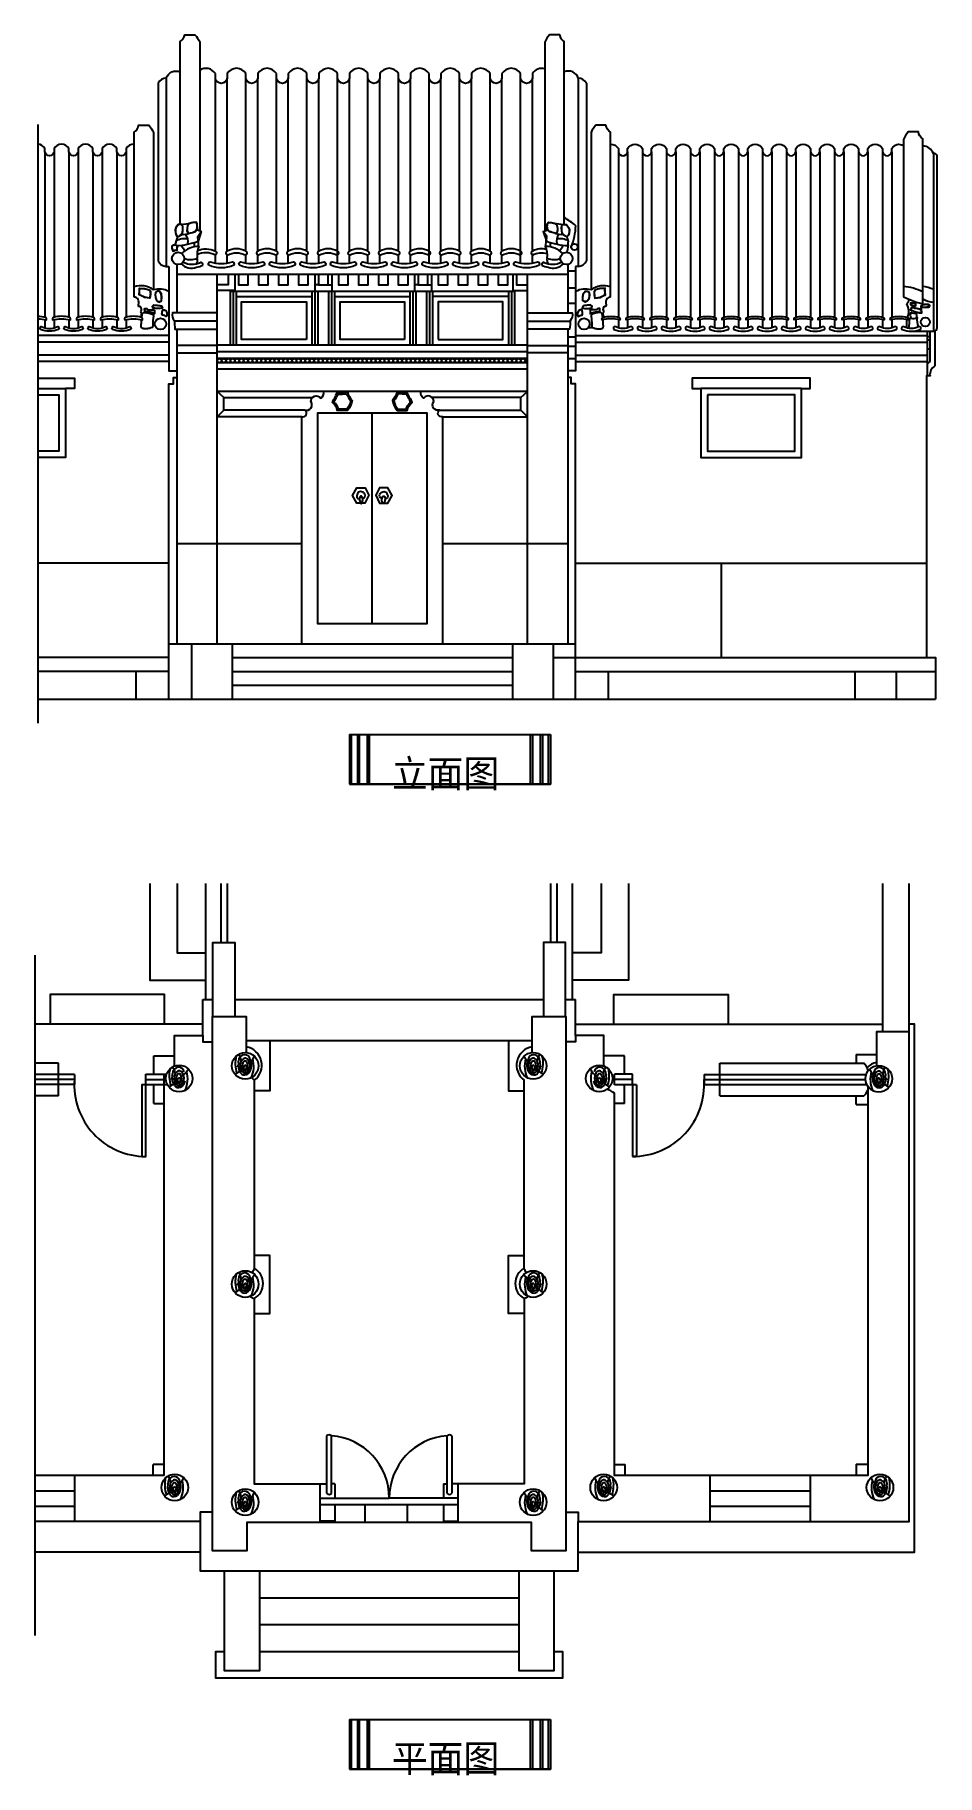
# Model space of a CAD drawing. Header units: metres. Extents: x 261 to 8466, y 7667 to 23492.
import ezdxf

# ---------------------------------------------------------------- set-up
doc = ezdxf.new("R2010")
doc.units = ezdxf.units.M
for name, color, linetype in [('2', 2, 'Continuous'), ('3', 3, 'Continuous'), ('4', 4, 'Continuous'), ('5', 6, 'Continuous'), ('7', 7, 'Continuous'), ('BH', 3, 'Continuous')]:
    doc.layers.add(name, color=color, linetype=linetype)

msp = doc.modelspace()

# ---------------------------------------------------------------- texts
at = {"layer": '3', "char_height": 250, "attachment_point": 1}
for s, insert in [('立面图', (3508.47, 16899.97)), ('平面图', (3508.47, 7944.69))]:
    msp.add_mtext(s, dxfattribs=dict(at, insert=insert))

# ---------------------------------------------------------------- hatches: boundary and pattern name
at = {"layer": 'BH'}
h = msp.add_hatch(dxfattribs=at)
h.set_pattern_fill('AR-BRSTD', scale=32)
h.paths.add_polyline_path([(8370.31, 18688.28), (5178.72, 18688.28), (5178.72, 17829.88), (8370.31, 17829.88)])
h.paths.add_polyline_path([(5108.32, 18867.88), (4740.32, 18867.88), (4740.32, 17955.88), (5108.32, 17955.88)])
h.paths.add_polyline_path([(4740.32, 18867.88), (3971.52, 18867.88), (3971.52, 17955.88), (4740.32, 17955.88)])
h.paths.add_polyline_path([(2688.32, 18867.88), (1919.52, 18867.88), (1919.52, 17955.88), (2688.32, 17955.88)])
h.paths.add_polyline_path([(1919.52, 18867.88), (1551.52, 18867.88), (1551.52, 17955.88), (1919.52, 17955.88)])
h = msp.add_hatch(dxfattribs=at)
h.set_pattern_fill('AR-BRSTD', scale=32)
h.paths.add_polyline_path([(289.77, 18688.28), (289.77, 17829.88), (1481.12, 17829.88), (1481.12, 18688.28)])
h = msp.add_hatch(dxfattribs=at)
h.set_pattern_fill('AR-B88', scale=48)
h.paths.add_polyline_path([(2399.01, 12392.16), (2399.01, 11865.18), (2257.41, 11865.18), (2257.41, 10315.42), (2857.41, 10315.42), (2915.05, 10315.42), (2915.05, 10753.8, -0.39), (2958.25, 10753.8, -0.39), (3483.85, 10186.64, -0.39), (4009.45, 10753.8, -0.39), (4052.65, 10753.8), (4052.65, 10315.42), (4110.3, 10315.42), (4710.3, 10315.42), (4710.3, 11865.18), (4568.7, 11865.18), (4568.7, 12392.16), (4710.3, 12392.16), (4710.3, 13889.02), (4568.7, 13889.02), (4568.7, 14344.22), (2399.01, 14344.22), (2399.01, 13889.02), (2257.41, 13889.02), (2257.41, 12392.16)])
h.paths.add_polyline_path([(2989.58, 10315.42), (2989.58, 10186.64), (3483.85, 10186.64, 0.39), (2958.25, 10753.8), (2958.25, 10315.42)])
h.paths.add_polyline_path([(3978.13, 10186.64), (3978.13, 10315.42), (4009.45, 10315.42), (4009.45, 10753.8, 0.39), (3483.85, 10186.64)])

# ---------------------------------------------------------------- linework, layer by layer
at = {"layer": '2'}
msp.add_line((289.77, 17451.88), (8450.31, 17451.88), dxfattribs=at)
at = {"layer": '3'}
for p, q in [((1457.12, 23097.76), (1457.12, 21386.76)), ((1902.96, 21526.05), (1902.96, 23099.16)), ((2010.96, 21526.05), (2010.96, 23099.16)), ((2180.56, 21526.05), (2180.56, 23099.16)), ((2288.56, 21526.05), (2288.56, 23099.16)), ((2458.16, 21526.05), (2458.16, 23099.16)), ((2566.16, 21526.05), (2566.16, 23099.16)), ((2735.76, 21526.05), (2735.76, 23099.16)), ((2843.76, 21526.05), (2843.76, 23099.16)), ((3013.36, 21418.05), (3013.36, 23099.16)), ((3121.36, 21526.05), (3121.36, 23099.16)), ((3290.96, 21526.05), (3290.96, 23099.16)), ((3398.96, 21526.05), (3398.96, 23099.16)), ((3568.56, 21526.05), (3568.56, 23099.16)), ((3676.56, 21526.05), (3676.56, 23099.16)), ((3846.16, 21418.05), (3846.16, 23099.16)), ((3954.16, 21526.05), (3954.16, 23099.16)), ((4123.76, 21526.05), (4123.76, 23099.16)), ((4231.76, 21526.05), (4231.76, 23099.16)), ((4401.36, 21526.05), (4401.36, 23099.16)), ((4509.36, 21526.05), (4509.36, 23099.16)), ((4678.96, 21418.05), (4678.96, 23099.16)), ((4786.96, 21526.05), (4786.96, 23099.16)), ((5202.72, 23097.76), (5202.72, 21386.76)), ((289.77, 22678), (289.77, 17232.75)), ((352.96, 22429.28), (352.96, 20924.03)), ((436.96, 22429.28), (436.96, 20924.03)), ((436.96, 22429.28), (436.96, 20924.03)), ((571.36, 22429.28), (571.36, 20924.03)), ((655.36, 22429.28), (655.36, 20924.03)), ((655.36, 22429.28), (655.36, 20924.03)), ((789.76, 22429.28), (789.76, 20924.03)), ((873.76, 22429.28), (873.76, 20924.03)), ((1008.16, 22429.28), (1008.16, 20924.03)), ((1092.16, 22429.28), (1092.16, 20924.03)), ((5567.69, 22429.28), (5567.69, 20924.03)), ((5651.69, 22429.28), (5651.69, 20924.03)), ((5786.09, 22429.28), (5786.09, 20924.03)), ((5870.09, 22429.28), (5870.09, 20924.03)), ((6004.49, 22429.28), (6004.49, 20924.03)), ((6004.49, 22429.28), (6004.49, 20924.03)), ((6088.49, 22429.28), (6088.49, 20924.03)), ((6222.89, 22429.28), (6222.89, 20924.03)), ((6222.89, 22429.28), (6222.89, 20924.03)), ((6306.89, 22429.28), (6306.89, 20924.03)), ((6441.29, 22429.28), (6441.29, 20924.03)), ((6441.29, 22429.28), (6441.29, 20924.03)), ((6525.29, 22429.28), (6525.29, 20924.03)), ((6659.69, 22429.28), (6659.69, 20924.03)), ((6659.69, 22429.28), (6659.69, 20924.03)), ((6743.69, 22429.28), (6743.69, 20924.03)), ((6878.09, 22429.28), (6878.09, 20924.03)), ((6878.09, 22429.28), (6878.09, 20924.03)), ((6962.09, 22429.28), (6962.09, 20924.03)), ((7096.49, 22429.28), (7096.49, 20924.03)), ((7096.49, 22429.28), (7096.49, 20924.03)), ((7180.49, 22429.28), (7180.49, 20924.03)), ((7314.89, 22429.28), (7314.89, 20924.03)), ((7314.89, 22429.28), (7314.89, 20924.03)), ((7398.89, 22429.28), (7398.89, 20924.03)), ((7533.29, 22429.28), (7533.29, 20924.03)), ((7533.29, 22429.28), (7533.29, 20924.03)), ((7617.29, 22429.28), (7617.29, 20924.03)), ((7751.69, 22429.28), (7751.69, 20924.03)), ((7751.69, 22429.28), (7751.69, 20924.03)), ((7835.69, 22429.28), (7835.69, 20924.03)), ((7970.09, 22429.28), (7970.09, 20924.03)), ((7970.09, 22429.28), (7970.09, 20924.03)), ((8054.09, 22429.28), (8054.09, 20924.03)), ((8432.35, 22414.51), (8432.35, 20797.82)), ((1902.96, 21418.05), (1902.96, 21490.05)), ((2010.96, 21418.05), (2010.96, 21490.05)), ((2180.56, 21418.05), (2180.56, 21490.05)), ((2288.56, 21418.05), (2288.56, 21490.05)), ((2458.16, 21418.05), (2458.16, 21490.05)), ((2566.16, 21418.05), (2566.16, 21490.05)), ((2735.76, 21418.05), (2735.76, 21490.05)), ((2843.76, 21418.05), (2843.76, 21490.05)), ((3121.36, 21418.05), (3121.36, 21490.05)), ((3290.96, 21418.05), (3290.96, 21490.05)), ((3398.96, 21418.05), (3398.96, 21490.05)), ((3568.56, 21418.05), (3568.56, 21490.05)), ((3676.56, 21418.05), (3676.56, 21490.05)), ((3954.16, 21418.05), (3954.16, 21490.05)), ((4123.76, 21418.05), (4123.76, 21490.05)), ((4231.76, 21418.05), (4231.76, 21490.05)), ((4401.36, 21418.05), (4401.36, 21490.05)), ((4509.36, 21418.05), (4509.36, 21490.05)), ((4786.96, 21418.05), (4786.96, 21490.05)), ((2840.32, 21219.88), (2806.88, 21219.88)), ((2928.32, 21219.88), (2961.76, 21219.88)), ((3748.32, 21219.88), (3714.88, 21219.88)), ((3836.32, 21219.88), (3869.76, 21219.88)), ((5108.32, 21346.03), (5178.72, 21346.03)), ((2064.86, 21159.08), (2064.86, 20671.08)), ((2808.62, 21159.08), (2808.62, 20671.08)), ((2960.03, 21159.08), (2960.03, 20671.08)), ((3699.82, 21159.08), (3699.82, 20671.08)), ((3851.23, 21159.08), (3851.23, 20671.08)), ((4594.99, 21159.08), (4594.99, 20671.08)), ((5108.32, 21191.37), (5178.72, 21191.37)), ((5108.32, 21053.59), (5178.72, 21053.59)), ((352.96, 20903.05), (352.96, 20828.07)), ((436.96, 20903.05), (436.96, 20828.07)), ((436.96, 20903.05), (436.96, 20828.07)), ((571.36, 20903.05), (571.36, 20828.07)), ((655.36, 20903.05), (655.36, 20828.07)), ((655.36, 20903.05), (655.36, 20828.07)), ((789.76, 20903.05), (789.76, 20828.07)), ((873.76, 20903.05), (873.76, 20828.07)), ((1008.16, 20903.05), (1008.16, 20828.07)), ((1092.16, 20903.05), (1092.16, 20828.07)), ((1919.52, 20889.3), (1531.73, 20889.3)), ((4740.32, 20889.3), (5128.11, 20889.3)), ((5567.69, 20903.05), (5567.69, 20828.07)), ((5651.69, 20903.05), (5651.69, 20828.07)), ((5786.09, 20903.05), (5786.09, 20828.07)), ((5870.09, 20903.05), (5870.09, 20828.07)), ((6004.49, 20903.05), (6004.49, 20828.07)), ((6004.49, 20903.05), (6004.49, 20828.07)), ((6088.49, 20903.05), (6088.49, 20828.07)), ((6222.89, 20903.05), (6222.89, 20828.07)), ((6222.89, 20903.05), (6222.89, 20828.07)), ((6306.89, 20903.05), (6306.89, 20828.07)), ((6441.29, 20903.05), (6441.29, 20828.07)), ((6441.29, 20903.05), (6441.29, 20828.07)), ((6525.29, 20903.05), (6525.29, 20828.07)), ((6659.69, 20903.05), (6659.69, 20828.07)), ((6659.69, 20903.05), (6659.69, 20828.07)), ((6743.69, 20903.05), (6743.69, 20828.07)), ((6878.09, 20903.05), (6878.09, 20828.07)), ((6878.09, 20903.05), (6878.09, 20828.07)), ((6962.09, 20903.05), (6962.09, 20828.07)), ((7096.49, 20903.05), (7096.49, 20828.07)), ((7096.49, 20903.05), (7096.49, 20828.07)), ((7180.49, 20903.05), (7180.49, 20828.07)), ((7314.89, 20903.05), (7314.89, 20828.07)), ((7314.89, 20903.05), (7314.89, 20828.07)), ((7398.89, 20903.05), (7398.89, 20828.07)), ((7533.29, 20903.05), (7533.29, 20828.07)), ((7533.29, 20903.05), (7533.29, 20828.07)), ((7617.29, 20903.05), (7617.29, 20828.07)), ((7751.69, 20903.05), (7751.69, 20828.07)), ((7751.69, 20903.05), (7751.69, 20828.07)), ((7835.69, 20903.05), (7835.69, 20828.07)), ((7970.09, 20903.05), (7970.09, 20828.07)), ((7970.09, 20903.05), (7970.09, 20828.07)), ((8054.09, 20903.05), (8054.09, 20828.07)), ((8188.49, 20903.05), (8188.49, 20828.07)), ((5108.32, 20747.1), (5178.72, 20747.1)), ((8230.49, 20797.82), (8434.32, 20797.82)), ((8374.88, 20749.21), (8403.56, 20749.21)), ((1481.12, 20578.38), (289.77, 20578.38)), ((5108.32, 20659.93), (5178.72, 20659.93)), ((5178.72, 20578.38), (8374.88, 20578.38)), ((8374.88, 20720.26), (8403.56, 20720.26)), ((8374.88, 20635.59), (8403.56, 20635.59)), ((4740.32, 20547.88), (1919.52, 20547.88)), ((4740.32, 20511.08), (1919.52, 20511.08)), ((5108.32, 20550.27), (5178.72, 20550.27)), ((1980.32, 20195.67), (1919.52, 20247.88)), ((4679.52, 20195.67), (4740.32, 20247.88)), ((1980.32, 20080.47), (1919.52, 20019.08)), ((3329.92, 18135.88), (3329.92, 20055.88)), ((4679.52, 20080.47), (4740.32, 20019.08)), ((2055.52, 17829.88), (4604.32, 17829.88)), ((4974.72, 17829.88), (5178.72, 17829.88)), ((1481.12, 17703.88), (289.77, 17703.88)), ((2055.52, 17703.88), (4604.32, 17703.88)), ((2055.52, 17577.88), (4604.32, 17577.88)), ((5178.72, 17703.88), (8450.31, 17703.88)), ((8093.51, 17703.88), (8093.51, 17451.88)), ((3121.98, 17130.53), (4950.79, 17130.53)), ((3121.98, 17130.53), (3121.98, 16678.12)), ((3121.98, 17130.53), (3121.98, 16678.12)), ((3140.7, 16678.12), (3140.7, 17130.53)), ((3140.7, 16678.12), (3140.7, 17130.53)), ((3195.28, 17130.53), (3195.28, 16678.12)), ((3195.28, 17130.53), (3195.28, 16678.12)), ((3214, 16678.12), (3214, 17130.53)), ((3214, 16678.12), (3214, 17130.53)), ((3284.67, 17130.53), (3284.67, 16678.12)), ((3284.67, 17130.53), (3284.67, 16678.12)), ((3303.39, 16678.12), (3303.39, 17130.53)), ((3303.39, 16678.12), (3303.39, 17130.53)), ((4769.37, 16678.12), (4769.37, 17130.53)), ((4769.37, 16678.12), (4769.37, 17130.53)), ((4788.09, 17130.53), (4788.09, 16678.12)), ((4788.09, 17130.53), (4788.09, 16678.12)), ((4858.76, 16678.12), (4858.76, 17130.53)), ((4858.76, 16678.12), (4858.76, 17130.53)), ((4877.48, 17130.53), (4877.48, 16678.12)), ((4877.48, 17130.53), (4877.48, 16678.12)), ((4932.07, 16678.12), (4932.07, 17130.53)), ((4932.07, 16678.12), (4932.07, 17130.53)), ((4950.79, 17130.53), (4950.79, 16678.12)), ((4950.79, 17130.53), (4950.79, 16678.12)), ((3121.98, 16678.12), (3140.7, 16678.12)), ((3121.98, 16678.12), (3140.7, 16678.12)), ((4950.79, 16678.12), (4932.07, 16678.12)), ((4950.79, 16678.12), (4932.07, 16678.12)), ((1815.81, 14721.84), (1815.81, 15776.48)), ((1957.41, 15238.64), (1957.41, 15776.48)), ((2014.21, 15238.64), (2014.21, 15776.48)), ((4953.5, 15238.64), (4953.5, 15776.48)), ((5010.3, 15238.64), (5010.3, 15776.48)), ((5151.9, 14721.84), (5151.9, 15776.48)), ((261.49, 15124.9), (261.49, 8938.05)), ((1788.61, 14721.84), (1881.41, 14721.84)), ((1788.61, 14497.84), (1788.61, 14721.84)), ((2081.41, 14721.84), (4886.3, 14721.84)), ((5086.3, 14721.84), (5179.1, 14721.84)), ((5179.1, 14497.84), (5179.1, 14721.84)), ((1788.61, 14394.64), (1788.61, 14497.84)), ((5179.1, 14394.64), (5179.1, 14497.84)), ((4783.1, 14344.22), (2184.61, 14344.22)), ((477.58, 13844.24), (477.58, 14141.84)), ((1344.61, 14209.04), (1531.01, 14209.04)), ((1344.61, 14041.04), (1344.61, 14209.04)), ((5623.1, 14209.04), (5436.7, 14209.04)), ((5623.1, 14041.04), (5623.1, 14209.04)), ((6490.13, 13844.24), (6490.13, 14141.84)), ((7729.33, 14220.24), (7914.73, 14220.24)), ((7729.33, 14220.24), (7729.33, 14141.84)), ((621.58, 14039.44), (261.49, 14039.44)), ((621.58, 13993.04), (261.49, 13993.04)), ((621.58, 13946.64), (261.49, 13946.64)), ((621.58, 14039.44), (621.58, 13946.64)), ((1271.81, 14041.04), (1458.95, 14041.04)), ((1271.81, 13945.04), (1271.81, 14041.04)), ((1271.81, 13993.04), (1453.04, 13993.04)), ((1344.61, 13773.84), (1344.61, 13945.04)), ((5695.9, 14041.04), (5531.1, 14041.04)), ((5531.1, 13945.04), (5531.1, 14041.04)), ((5695.9, 13993.04), (5531.1, 13993.04)), ((5731.9, 13945.04), (5531.1, 13945.04)), ((5623.1, 13773.84), (5623.1, 13945.04)), ((5695.9, 13945.04), (5695.9, 14041.04)), ((5695.9, 13945.04), (5695.9, 13293.04)), ((5731.9, 13945.04), (5731.9, 13293.04)), ((6346.13, 14039.44), (7820.5, 14039.44)), ((6346.13, 14039.44), (6346.13, 13946.64)), ((6346.13, 13993.04), (7814.02, 13993.04)), ((6346.13, 13946.64), (7826.11, 13946.64)), ((1344.61, 13773.84), (1436.61, 13773.84)), ((5623.1, 13773.84), (5531.1, 13773.84)), ((7729.33, 13765.84), (7729.33, 13844.24)), ((7729.33, 13765.84), (7834.73, 13765.84)), ((5731.9, 13293.04), (5695.9, 13293.04)), ((1436.61, 10492.24), (1338.21, 10492.24)), ((1338.21, 10392.24), (1338.21, 10492.24)), ((5531.1, 10492.24), (5629.5, 10492.24)), ((5629.5, 10392.24), (5629.5, 10492.24)), ((7729.33, 10494.9), (7729.33, 10392.24)), ((7729.33, 10494.9), (7834.73, 10494.9)), ((261.49, 10252.51), (622.12, 10252.51)), ((6399.19, 10252.51), (7312.79, 10252.51)), ((261.49, 10112.78), (622.12, 10112.78)), ((6399.19, 10112.78), (7312.79, 10112.78)), ((1766.25, 9696.24), (261.49, 9696.24)), ((2306.25, 9280.24), (4661.45, 9280.24)), ((2306.25, 9036.24), (4661.45, 9036.24)), ((2306.25, 8792.24), (4661.45, 8792.24)), ((3121.98, 8175.25), (4950.79, 8175.25)), ((3121.98, 8175.25), (3121.98, 7722.84)), ((3121.98, 8175.25), (3121.98, 7722.84)), ((3140.7, 7722.84), (3140.7, 8175.25)), ((3140.7, 7722.84), (3140.7, 8175.25)), ((3195.28, 8175.25), (3195.28, 7722.84)), ((3195.28, 8175.25), (3195.28, 7722.84)), ((3214, 7722.84), (3214, 8175.25)), ((3214, 7722.84), (3214, 8175.25)), ((3284.67, 8175.25), (3284.67, 7722.84)), ((3284.67, 8175.25), (3284.67, 7722.84)), ((3303.39, 7722.84), (3303.39, 8175.25)), ((3303.39, 7722.84), (3303.39, 8175.25)), ((4769.37, 7722.84), (4769.37, 8175.25)), ((4769.37, 7722.84), (4769.37, 8175.25)), ((4788.09, 8175.25), (4788.09, 7722.84)), ((4788.09, 8175.25), (4788.09, 7722.84)), ((4858.76, 7722.84), (4858.76, 8175.25)), ((4858.76, 7722.84), (4858.76, 8175.25)), ((4877.48, 8175.25), (4877.48, 7722.84)), ((4877.48, 8175.25), (4877.48, 7722.84)), ((4932.07, 7722.84), (4932.07, 8175.25)), ((4932.07, 7722.84), (4932.07, 8175.25)), ((4950.79, 8175.25), (4950.79, 7722.84)), ((4950.79, 8175.25), (4950.79, 7722.84)), ((3121.98, 7722.84), (3140.7, 7722.84)), ((3121.98, 7722.84), (3140.7, 7722.84)), ((4950.79, 7722.84), (4932.07, 7722.84)), ((4950.79, 7722.84), (4932.07, 7722.84))]:
    msp.add_line(p, q, dxfattribs=at)
for points in [[(1560.28, 21654.03), (1560.28, 21654.03), (1574.05, 21662.05), (1584.61, 21669.47), (1592.4, 21676.34), (1597.88, 21682.73), (1601.48, 21688.71), (1603.66, 21694.33), (1604.86, 21699.67), (1605.52, 21704.78), (1606.03, 21709.72), (1606.44, 21714.5), (1606.77, 21719.13), (1607, 21723.61), (1607.14, 21727.95), (1607.19, 21732.16), (1607.13, 21736.22), (1606.98, 21740.16), (1606.73, 21743.97), (1606.37, 21747.62), (1605.9, 21751.06), (1605.29, 21754.28), (1604.55, 21757.21), (1603.66, 21759.84), (1602.62, 21762.12), (1601.41, 21764.02), (1600.03, 21765.5), (1598.49, 21766.62), (1596.79, 21767.41), (1594.94, 21767.92), (1592.96, 21768.22), (1590.85, 21768.34), (1588.62, 21768.33), (1586.29, 21768.26), (1583.85, 21768.14), (1581.33, 21767.95), (1578.74, 21767.65), (1576.1, 21767.2), (1573.43, 21766.54), (1570.73, 21765.65), (1568.02, 21764.47), (1565.32, 21762.96), (1562.65, 21761.09), (1560.03, 21758.9), (1557.49, 21756.43), (1555.04, 21753.75), (1552.72, 21750.88), (1550.55, 21747.9), (1548.55, 21744.84), (1546.75, 21741.75), (1545.17, 21738.68), (1543.8, 21735.63), (1542.64, 21732.58), (1541.67, 21729.53), (1540.89, 21726.46), (1540.29, 21723.38), (1539.86, 21720.26), (1539.58, 21717.1), (1539.46, 21713.9), (1539.47, 21710.65), (1539.61, 21707.35), (1539.87, 21704.02), (1540.23, 21700.65), (1540.68, 21697.24), (1541.23, 21693.8), (1541.84, 21690.34), (1542.54, 21686.83), (1543.43, 21683.21), (1544.65, 21679.38), (1546.33, 21675.26), (1548.6, 21670.75), (1551.6, 21665.77), (1555.45, 21660.23), (1560.28, 21654.03), (1601.68, 21676.29), (1606.45, 21706.5), (1608.05, 21741.49), (1603.27, 21768.52), (1587.35, 21768.52), (1565.06, 21766.93), (1544.36, 21741.49), (1537.99, 21717.63), (1541.18, 21690.6), (1545.95, 21671.52), (1560.28, 21654.03)], [(1657.4, 21685.83), (1657.4, 21685.83), (1678.35, 21691.03), (1694.99, 21695.94), (1707.87, 21700.67), (1717.52, 21705.29), (1724.49, 21709.91), (1729.33, 21714.62), (1732.57, 21719.5), (1734.75, 21724.66), (1736.35, 21730.13), (1737.48, 21735.84), (1738.18, 21741.66), (1738.52, 21747.47), (1738.52, 21753.13), (1738.24, 21758.52), (1737.72, 21763.51), (1737.01, 21767.99), (1736.14, 21771.85), (1735.1, 21775.12), (1733.89, 21777.84), (1732.5, 21780.08), (1730.9, 21781.89), (1729.1, 21783.31), (1727.07, 21784.4), (1724.8, 21785.22), (1722.29, 21785.8), (1719.54, 21786.18), (1716.56, 21786.36), (1713.36, 21786.34), (1709.95, 21786.16), (1706.33, 21785.81), (1702.52, 21785.32), (1698.53, 21784.69), (1694.38, 21783.93), (1690.12, 21783.05), (1685.84, 21782.04), (1681.62, 21780.91), (1677.51, 21779.66), (1673.61, 21778.28), (1669.97, 21776.77), (1666.69, 21775.15), (1663.81, 21773.4), (1661.31, 21771.52), (1659.16, 21769.53), (1657.3, 21767.43), (1655.71, 21765.21), (1654.34, 21762.88), (1653.15, 21760.45), (1652.09, 21757.92), (1651.15, 21755.28), (1650.29, 21752.54), (1649.52, 21749.67), (1648.83, 21746.67), (1648.2, 21743.53), (1647.64, 21740.23), (1647.12, 21736.77), (1646.66, 21733.14), (1646.25, 21729.3), (1646.04, 21725.13), (1646.17, 21720.51), (1646.8, 21715.3), (1648.09, 21709.36), (1650.18, 21702.56), (1653.23, 21694.76), (1657.4, 21685.83), (1719.5, 21700.14), (1740.19, 21720.81), (1738.6, 21774.88), (1727.46, 21787.6), (1700.39, 21786.01), (1662.18, 21776.47), (1651.03, 21758.98), (1646.26, 21735.13), (1644.66, 21711.27), (1657.4, 21685.83)], [(1775.22, 21703.32), (1732.57, 21719.5)], [(1753.66, 21568.6), (1753.66, 21568.6), (1751.25, 21586.52), (1749.56, 21603.77), (1748.97, 21620.53), (1749.84, 21636.99), (1752.53, 21653.31), (1757.42, 21669.69), (1764.86, 21686.3), (1775.22, 21703.32), (1746.56, 21617.45), (1743.38, 21657.21), (1775.22, 21703.32)], [(4884.62, 21703.32), (4927.28, 21719.5)], [(4906.18, 21568.6), (4906.18, 21568.6), (4908.6, 21586.52), (4910.29, 21603.77), (4910.88, 21620.53), (4910.01, 21636.99), (4907.31, 21653.31), (4902.43, 21669.69), (4894.98, 21686.3), (4884.62, 21703.32), (4913.28, 21617.45), (4916.47, 21657.21), (4884.62, 21703.32)], [(5002.44, 21685.83), (5002.44, 21685.83), (4981.49, 21691.03), (4964.85, 21695.94), (4951.98, 21700.67), (4942.32, 21705.29), (4935.35, 21709.91), (4930.52, 21714.62), (4927.28, 21719.5), (4925.09, 21724.66), (4923.5, 21730.13), (4922.37, 21735.84), (4921.66, 21741.66), (4921.33, 21747.47), (4921.32, 21753.13), (4921.6, 21758.52), (4922.12, 21763.51), (4922.84, 21767.99), (4923.71, 21771.85), (4924.74, 21775.12), (4925.95, 21777.84), (4927.35, 21780.08), (4928.94, 21781.89), (4930.75, 21783.31), (4932.78, 21784.4), (4935.04, 21785.22), (4937.55, 21785.8), (4940.3, 21786.18), (4943.28, 21786.36), (4946.49, 21786.34), (4949.9, 21786.16), (4953.51, 21785.81), (4957.32, 21785.32), (4961.31, 21784.69), (4965.47, 21783.93), (4969.72, 21783.05), (4974, 21782.04), (4978.23, 21780.91), (4982.33, 21779.66), (4986.24, 21778.28), (4989.87, 21776.77), (4993.16, 21775.15), (4996.04, 21773.4), (4998.53, 21771.52), (5000.69, 21769.53), (5002.54, 21767.43), (5004.13, 21765.21), (5005.51, 21762.88), (5006.7, 21760.45), (5007.75, 21757.92), (5008.7, 21755.28), (5009.55, 21752.54), (5010.32, 21749.67), (5011.02, 21746.67), (5011.64, 21743.53), (5012.21, 21740.23), (5012.72, 21736.77), (5013.19, 21733.14), (5013.59, 21729.3), (5013.81, 21725.13), (5013.67, 21720.51), (5013.04, 21715.3), (5011.76, 21709.36), (5009.66, 21702.56), (5006.61, 21694.76), (5002.44, 21685.83), (4940.35, 21700.14), (4919.65, 21720.81), (4921.24, 21774.88), (4932.39, 21787.6), (4959.46, 21786.01), (4997.67, 21776.47), (5008.81, 21758.98), (5013.59, 21735.13), (5015.18, 21711.27), (5002.44, 21685.83)], [(5099.56, 21654.03), (5099.56, 21654.03), (5085.79, 21662.05), (5075.24, 21669.47), (5067.44, 21676.34), (5061.97, 21682.73), (5058.36, 21688.71), (5056.18, 21694.33), (5054.99, 21699.67), (5054.32, 21704.78), (5053.82, 21709.72), (5053.4, 21714.5), (5053.08, 21719.13), (5052.84, 21723.61), (5052.7, 21727.95), (5052.66, 21732.16), (5052.71, 21736.22), (5052.86, 21740.16), (5053.11, 21743.97), (5053.47, 21747.62), (5053.95, 21751.06), (5054.55, 21754.28), (5055.29, 21757.21), (5056.18, 21759.84), (5057.22, 21762.12), (5058.43, 21764.02), (5059.81, 21765.5), (5061.36, 21766.62), (5063.06, 21767.41), (5064.9, 21767.92), (5066.88, 21768.22), (5068.99, 21768.34), (5071.22, 21768.33), (5073.56, 21768.26), (5075.99, 21768.14), (5078.51, 21767.95), (5081.1, 21767.65), (5083.74, 21767.2), (5086.42, 21766.54), (5089.12, 21765.65), (5091.82, 21764.47), (5094.52, 21762.96), (5097.19, 21761.09), (5099.81, 21758.9), (5102.36, 21756.43), (5104.8, 21753.75), (5107.13, 21750.88), (5109.3, 21747.9), (5111.3, 21744.84), (5113.1, 21741.75), (5114.68, 21738.68), (5116.04, 21735.63), (5117.21, 21732.58), (5118.17, 21729.53), (5118.95, 21726.46), (5119.55, 21723.38), (5119.99, 21720.26), (5120.26, 21717.1), (5120.39, 21713.9), (5120.38, 21710.65), (5120.24, 21707.35), (5119.98, 21704.02), (5119.62, 21700.65), (5119.16, 21697.24), (5118.62, 21693.8), (5118.01, 21690.34), (5117.31, 21686.83), (5116.41, 21683.21), (5115.19, 21679.38), (5113.51, 21675.26), (5111.24, 21670.75), (5108.25, 21665.77), (5104.4, 21660.23), (5099.56, 21654.03), (5058.17, 21676.29), (5053.39, 21706.5), (5051.8, 21741.49), (5056.58, 21768.52), (5072.5, 21768.52), (5094.79, 21766.93), (5115.48, 21741.49), (5121.85, 21717.63), (5118.67, 21690.6), (5113.89, 21671.52), (5099.56, 21654.03)], [(1515.7, 21523.63), (1515.7, 21523.63), (1521.52, 21526.79), (1527, 21529.24), (1532.12, 21531.17), (1536.83, 21532.77), (1541.11, 21534.22), (1544.92, 21535.7), (1548.23, 21537.41), (1550.99, 21539.53), (1553.2, 21542.19), (1554.89, 21545.32), (1556.09, 21548.78), (1556.87, 21552.45), (1557.25, 21556.19), (1557.3, 21559.88), (1557.06, 21563.38), (1556.57, 21566.56), (1555.87, 21569.33), (1554.97, 21571.68), (1553.87, 21573.66), (1552.55, 21575.31), (1551.03, 21576.66), (1549.29, 21577.74), (1547.33, 21578.61), (1545.16, 21579.28), (1542.76, 21579.81), (1540.2, 21580.17), (1537.51, 21580.39), (1534.74, 21580.44), (1531.95, 21580.34), (1529.19, 21580.07), (1526.49, 21579.63), (1523.93, 21579.02), (1521.53, 21578.24), (1519.31, 21577.29), (1517.28, 21576.19), (1515.44, 21574.94), (1513.8, 21573.56), (1512.36, 21572.05), (1511.14, 21570.42), (1510.13, 21568.68), (1509.34, 21566.84), (1508.78, 21564.86), (1508.43, 21562.7), (1508.29, 21560.33), (1508.35, 21557.72), (1508.62, 21554.82), (1509.08, 21551.59), (1509.73, 21548.01), (1510.56, 21544.07), (1511.5, 21539.95), (1512.49, 21535.87), (1513.46, 21532.04), (1514.34, 21528.69), (1515.05, 21526.02), (1515.53, 21524.26), (1515.7, 21523.63), (1531.62, 21533.17), (1557.1, 21533.17), (1558.69, 21571.33), (1547.54, 21580.87), (1522.07, 21580.87), (1507.74, 21569.74), (1507.74, 21552.25), (1515.7, 21523.63), (1515.7, 21523.63)], [(2019.52, 21312.68), (2019.52, 21219.88), (1919.52, 21219.88)], [(2113.92, 21312.68), (2113.92, 21219.88), (2201.92, 21219.88), (2201.92, 21312.68)], [(2295.52, 21312.68), (2295.52, 21219.88), (2383.52, 21219.88), (2383.52, 21312.68)], [(2477.12, 21312.68), (2477.12, 21219.88), (2565.12, 21219.88), (2565.12, 21312.68)], [(2658.72, 21312.68), (2658.72, 21219.88), (2746.72, 21219.88), (2746.72, 21312.68)], [(2840.32, 21312.68), (2840.32, 21219.88), (2928.32, 21219.88), (2928.32, 21312.68)], [(3021.92, 21312.68), (3021.92, 21219.88), (3109.92, 21219.88), (3109.92, 21312.68)], [(3203.52, 21312.68), (3203.52, 21219.88), (3291.52, 21219.88), (3291.52, 21312.68)], [(3385.12, 21312.68), (3385.12, 21219.88), (3473.12, 21219.88), (3473.12, 21312.68)], [(3566.72, 21312.68), (3566.72, 21219.88), (3654.72, 21219.88), (3654.72, 21312.68)], [(3748.32, 21312.68), (3748.32, 21219.88), (3836.32, 21219.88), (3836.32, 21312.68)], [(3929.92, 21312.68), (3929.92, 21219.88), (4017.92, 21219.88), (4017.92, 21312.68)], [(4111.52, 21312.68), (4111.52, 21219.88), (4199.52, 21219.88), (4199.52, 21312.68)], [(4293.12, 21312.68), (4293.12, 21219.88), (4381.12, 21219.88), (4381.12, 21312.68)], [(4474.72, 21312.68), (4474.72, 21219.88), (4562.72, 21219.88), (4562.72, 21312.68)], [(4640.32, 21312.68), (4640.32, 21219.88), (4740.32, 21219.88)], [(1305.98, 21097.56), (1305.98, 21097.56), (1290.05, 21099.97), (1277.12, 21102.38), (1266.75, 21104.74), (1258.53, 21107.07), (1252.05, 21109.33), (1246.89, 21111.51), (1242.62, 21113.59), (1238.84, 21115.57), (1235.2, 21117.43), (1231.67, 21119.24), (1228.31, 21121.06), (1225.16, 21122.96), (1222.29, 21125.01), (1219.75, 21127.28), (1217.57, 21129.85), (1215.83, 21132.77), (1214.54, 21136.09), (1213.67, 21139.76), (1213.13, 21143.67), (1212.87, 21147.75), (1212.81, 21151.91), (1212.88, 21156.05), (1213.01, 21160.09), (1213.14, 21163.95), (1213.22, 21167.54), (1213.33, 21170.84), (1213.58, 21173.84), (1214.08, 21176.55), (1214.93, 21178.93), (1216.24, 21180.99), (1218.12, 21182.72), (1220.67, 21184.11), (1223.97, 21185.14), (1227.91, 21185.86), (1232.35, 21186.27), (1237.16, 21186.42), (1242.19, 21186.33), (1247.32, 21186.03), (1252.39, 21185.55), (1257.27, 21184.91), (1261.85, 21184.15), (1266.14, 21183.28), (1270.14, 21182.33), (1273.89, 21181.32), (1277.41, 21180.27), (1280.73, 21179.2), (1283.88, 21178.15), (1286.87, 21177.12), (1289.73, 21176.13), (1292.46, 21175.17), (1295.03, 21174.21), (1297.44, 21173.22), (1299.67, 21172.18), (1301.71, 21171.07), (1303.55, 21169.86), (1305.17, 21168.52), (1306.58, 21167.03), (1307.77, 21165.37), (1308.78, 21163.53), (1309.61, 21161.49), (1310.3, 21159.24), (1310.85, 21156.76), (1311.29, 21154.03), (1311.63, 21151.05), (1311.88, 21147.74), (1312, 21143.94), (1311.9, 21139.39), (1311.53, 21133.88), (1310.82, 21127.17), (1309.7, 21119.03), (1308.11, 21109.24), (1305.98, 21097.56), (1259.16, 21104.01), (1238.17, 21116.91), (1210.72, 21128.2), (1213.95, 21166.9), (1212.33, 21187.87), (1260.77, 21186.26), (1288.22, 21176.58), (1307.59, 21170.13), (1312.44, 21154), (1312.44, 21131.42), (1305.98, 21097.56)], [(1414.16, 21073.37), (1414.16, 21073.37), (1414.62, 21083.74), (1414.78, 21093.12), (1414.67, 21101.59), (1414.29, 21109.22), (1413.66, 21116.08), (1412.8, 21122.24), (1411.7, 21127.78), (1410.39, 21132.77), (1408.88, 21137.27), (1407.19, 21141.31), (1405.33, 21144.91), (1403.33, 21148.09), (1401.2, 21150.86), (1398.96, 21153.25), (1396.64, 21155.28), (1394.25, 21156.96), (1391.8, 21158.31), (1389.33, 21159.35), (1386.84, 21160.09), (1384.36, 21160.55), (1381.9, 21160.75), (1379.49, 21160.7), (1377.14, 21160.42), (1374.87, 21159.92), (1372.7, 21159.21), (1370.64, 21158.31), (1368.71, 21157.21), (1366.9, 21155.92), (1365.23, 21154.44), (1363.71, 21152.77), (1362.34, 21150.92), (1361.15, 21148.9), (1360.12, 21146.69), (1359.27, 21144.33), (1358.57, 21141.82), (1358.02, 21139.19), (1357.61, 21136.44), (1357.32, 21133.59), (1357.16, 21130.66), (1357.11, 21127.66), (1357.16, 21124.62), (1357.3, 21121.54), (1357.52, 21118.46), (1357.82, 21115.4), (1358.17, 21112.37), (1358.58, 21109.41), (1359.04, 21106.52), (1359.53, 21103.74), (1360.05, 21101.08), (1360.61, 21098.54), (1361.21, 21096.1), (1361.89, 21093.76), (1362.63, 21091.51), (1363.47, 21089.34), (1364.4, 21087.24), (1365.45, 21085.19), (1366.63, 21083.2), (1367.94, 21081.26), (1369.4, 21079.37), (1371.02, 21077.52), (1372.81, 21075.71), (1374.78, 21073.95), (1376.94, 21072.23), (1379.31, 21070.55), (1381.91, 21068.93), (1384.81, 21067.53), (1388.13, 21066.51), (1391.94, 21066.06), (1396.36, 21066.35), (1401.47, 21067.54), (1407.37, 21069.82), (1414.16, 21073.37), (1415.77, 21102.4), (1412.54, 21137.88), (1394.78, 21160.45), (1373.79, 21162.07), (1359.26, 21150.78), (1356.03, 21128.2), (1359.26, 21102.4), (1364.11, 21084.66), (1377.02, 21070.14), (1394.78, 21062.08), (1414.16, 21073.37)], [(5245.69, 21073.37), (5245.69, 21073.37), (5245.23, 21083.74), (5245.06, 21093.12), (5245.18, 21101.59), (5245.55, 21109.22), (5246.18, 21116.08), (5247.05, 21122.24), (5248.14, 21127.78), (5249.45, 21132.77), (5250.96, 21137.27), (5252.66, 21141.31), (5254.51, 21144.91), (5256.52, 21148.09), (5258.65, 21150.86), (5260.88, 21153.25), (5263.21, 21155.28), (5265.6, 21156.96), (5268.04, 21158.31), (5270.52, 21159.35), (5273.01, 21160.09), (5275.49, 21160.55), (5277.95, 21160.75), (5280.36, 21160.7), (5282.71, 21160.42), (5284.97, 21159.92), (5287.14, 21159.21), (5289.2, 21158.31), (5291.14, 21157.21), (5292.95, 21155.92), (5294.62, 21154.44), (5296.14, 21152.77), (5297.5, 21150.92), (5298.7, 21148.9), (5299.72, 21146.69), (5300.58, 21144.33), (5301.28, 21141.82), (5301.83, 21139.19), (5302.24, 21136.44), (5302.52, 21133.59), (5302.68, 21130.66), (5302.74, 21127.66), (5302.69, 21124.62), (5302.55, 21121.54), (5302.32, 21118.46), (5302.03, 21115.4), (5301.67, 21112.37), (5301.26, 21109.41), (5300.8, 21106.52), (5300.31, 21103.74), (5299.79, 21101.08), (5299.24, 21098.54), (5298.63, 21096.1), (5297.96, 21093.76), (5297.21, 21091.51), (5296.38, 21089.34), (5295.44, 21087.24), (5294.39, 21085.19), (5293.22, 21083.2), (5291.91, 21081.26), (5290.45, 21079.37), (5288.83, 21077.52), (5287.04, 21075.71), (5285.07, 21073.95), (5282.9, 21072.23), (5280.53, 21070.55), (5277.94, 21068.93), (5275.03, 21067.53), (5271.72, 21066.51), (5267.9, 21066.06), (5263.49, 21066.35), (5258.38, 21067.54), (5252.48, 21069.82), (5245.69, 21073.37), (5244.07, 21102.4), (5247.3, 21137.88), (5265.06, 21160.45), (5286.05, 21162.07), (5300.58, 21150.78), (5303.81, 21128.2), (5300.58, 21102.4), (5295.74, 21084.66), (5282.82, 21070.14), (5265.06, 21062.08), (5245.69, 21073.37)], [(5353.87, 21097.56), (5353.87, 21097.56), (5369.79, 21099.97), (5382.73, 21102.38), (5393.1, 21104.74), (5401.31, 21107.07), (5407.79, 21109.33), (5412.96, 21111.51), (5417.22, 21113.59), (5421.01, 21115.57), (5424.65, 21117.43), (5428.18, 21119.24), (5431.54, 21121.06), (5434.68, 21122.96), (5437.55, 21125.01), (5440.1, 21127.28), (5442.27, 21129.85), (5444.01, 21132.77), (5445.3, 21136.09), (5446.18, 21139.76), (5446.71, 21143.67), (5446.97, 21147.75), (5447.04, 21151.91), (5446.97, 21156.05), (5446.83, 21160.09), (5446.71, 21163.95), (5446.62, 21167.54), (5446.51, 21170.84), (5446.26, 21173.84), (5445.76, 21176.55), (5444.91, 21178.93), (5443.6, 21180.99), (5441.72, 21182.72), (5439.17, 21184.11), (5435.88, 21185.14), (5431.94, 21185.86), (5427.5, 21186.27), (5422.69, 21186.42), (5417.65, 21186.33), (5412.53, 21186.03), (5407.46, 21185.55), (5402.57, 21184.91), (5397.99, 21184.15), (5393.71, 21183.28), (5389.71, 21182.33), (5385.96, 21181.32), (5382.43, 21180.27), (5379.11, 21179.2), (5375.97, 21178.15), (5372.97, 21177.12), (5370.11, 21176.13), (5367.39, 21175.17), (5364.82, 21174.21), (5362.41, 21173.22), (5360.18, 21172.18), (5358.14, 21171.07), (5356.3, 21169.86), (5354.67, 21168.52), (5353.27, 21167.03), (5352.07, 21165.37), (5351.07, 21163.53), (5350.23, 21161.49), (5349.55, 21159.24), (5349, 21156.76), (5348.56, 21154.03), (5348.21, 21151.05), (5347.96, 21147.74), (5347.85, 21143.94), (5347.94, 21139.39), (5348.32, 21133.88), (5349.03, 21127.17), (5350.14, 21119.03), (5351.74, 21109.24), (5353.87, 21097.56), (5400.69, 21104.01), (5421.68, 21116.91), (5449.13, 21128.2), (5445.9, 21166.9), (5447.51, 21187.87), (5399.07, 21186.26), (5371.63, 21176.58), (5352.25, 21170.13), (5347.41, 21154), (5347.41, 21131.42), (5353.87, 21097.56)], [(8223.2, 21040.97), (8223.2, 21040.97), (8235.49, 21036.21), (8245.33, 21032.94), (8253.03, 21030.96), (8258.87, 21030.06), (8263.18, 21030.03), (8266.24, 21030.68), (8268.35, 21031.79), (8269.82, 21033.15), (8270.9, 21034.59), (8271.66, 21036.07), (8272.1, 21037.56), (8272.24, 21039.03), (8272.09, 21040.47), (8271.67, 21041.85), (8270.98, 21043.17), (8270.05, 21044.38), (8268.9, 21045.49), (8267.53, 21046.48), (8265.98, 21047.37), (8264.28, 21048.16), (8262.44, 21048.86), (8260.5, 21049.46), (8258.48, 21049.98), (8256.4, 21050.43), (8254.29, 21050.8), (8252.15, 21051.1), (8249.96, 21051.35), (8247.73, 21051.55), (8245.45, 21051.7), (8243.12, 21051.82), (8240.72, 21051.91), (8238.25, 21051.98), (8235.73, 21052.01), (8233.22, 21051.89), (8230.8, 21051.51), (8228.57, 21050.72), (8226.61, 21049.4), (8225.01, 21047.42), (8223.84, 21044.66), (8223.2, 21040.97), (8259.5, 21026.1), (8273.47, 21032.61), (8272.54, 21045.62), (8256.71, 21051.2), (8239.03, 21052.13), (8224.13, 21052.13), (8223.2, 21040.97)], [(1233.99, 20921.57), (1234.5, 20927.26), (1235.24, 20933.99), (1236.13, 20940.28), (1237.22, 20946.07), (1238.57, 20951.29), (1240.22, 20955.88), (1242.22, 20959.77), (1244.62, 20962.9), (1247.47, 20965.22), (1250.74, 20966.81), (1254.4, 20967.75), (1258.42, 20968.14), (1262.76, 20968.08), (1267.41, 20967.66), (1272.31, 20966.98), (1277.45, 20966.13), (1282.79, 20965.18), (1288.24, 20964.16), (1293.74, 20963.08), (1299.18, 20961.93), (1304.51, 20960.71), (1309.62, 20959.44), (1314.44, 20958.1), (1318.9, 20956.72), (1322.91, 20955.28), (1326.48, 20953.78), (1329.61, 20952.2), (1332.32, 20950.54), (1334.61, 20948.77), (1336.49, 20946.89), (1337.98, 20944.89), (1339.08, 20942.74), (1339.81, 20940.45), (1340.21, 20938.02), (1340.33, 20935.47), (1340.22, 20932.8), (1339.94, 20930.03), (1339.53, 20927.17), (1339.05, 20924.24), (1338.54, 20921.24), (1338.05, 20918.19), (1337.59, 20915.1), (1337.15, 20911.97), (1336.76, 20908.81), (1336.4, 20905.62), (1336.08, 20902.42), (1335.81, 20899.2), (1335.58, 20895.97), (1335.4, 20892.75), (1335.27, 20889.5), (1335.17, 20886.21), (1335.11, 20882.85), (1335.07, 20879.42), (1335.05, 20875.88), (1335.04, 20872.23), (1335.04, 20868.42), (1335.04, 20864.46), (1334.99, 20860.33), (1334.87, 20856.01), (1334.64, 20851.51), (1334.25, 20846.81), (1333.68, 20841.91), (1332.88, 20836.8), (1331.81, 20831.47)], [(1350.08, 20985.85), (1350.08, 20985.85), (1349.78, 20975.94), (1348.95, 20968.76), (1347.69, 20963.93), (1346.08, 20961.03), (1344.22, 20959.67), (1342.21, 20959.45), (1340.12, 20959.96), (1338.07, 20960.81), (1336.12, 20961.66), (1334.27, 20962.45), (1332.49, 20963.19), (1330.77, 20963.89), (1329.09, 20964.55), (1327.42, 20965.18), (1325.74, 20965.79), (1324.03, 20966.39), (1322.27, 20966.97), (1320.47, 20967.54), (1318.61, 20968.1), (1316.7, 20968.65), (1314.75, 20969.17), (1312.75, 20969.68), (1310.7, 20970.17), (1308.61, 20970.63), (1306.48, 20971.07), (1304.31, 20971.48), (1302.13, 20971.86), (1299.94, 20972.22), (1297.75, 20972.55), (1295.58, 20972.86), (1293.44, 20973.14), (1291.34, 20973.4), (1289.29, 20973.63), (1287.28, 20973.84), (1285.33, 20974.04), (1283.42, 20974.24), (1281.55, 20974.44), (1279.73, 20974.66), (1277.94, 20974.89), (1276.19, 20975.15), (1274.48, 20975.44), (1272.82, 20975.78), (1271.23, 20976.16), (1269.72, 20976.59), (1268.31, 20977.08), (1267.01, 20977.63), (1265.85, 20978.24), (1264.83, 20978.93), (1263.98, 20979.7), (1263.27, 20980.53), (1262.69, 20981.44), (1262.21, 20982.4), (1261.83, 20983.42), (1261.52, 20984.5), (1261.27, 20985.61), (1261.05, 20986.77), (1260.85, 20987.96), (1260.67, 20989.17), (1260.52, 20990.39), (1260.39, 20991.6), (1260.29, 20992.79), (1260.23, 20993.95), (1260.2, 20995.05), (1260.22, 20996.09), (1260.27, 20997.05), (1260.38, 20997.94), (1260.56, 20998.76), (1260.8, 20999.5), (1261.13, 21000.18), (1261.55, 21000.78), (1262.08, 21001.33), (1262.71, 21001.81), (1263.46, 21002.23), (1264.32, 21002.59), (1265.26, 21002.89), (1266.28, 21003.14), (1267.35, 21003.34), (1268.46, 21003.49), (1269.6, 21003.6), (1270.74, 21003.65), (1271.88, 21003.66), (1273, 21003.63), (1274.1, 21003.55), (1275.17, 21003.42), (1276.19, 21003.24), (1277.17, 21003), (1278.1, 21002.71), (1278.96, 21002.36), (1279.76, 21001.95), (1280.5, 21001.49), (1281.18, 21000.98), (1281.83, 21000.44), (1282.43, 20999.86), (1283.02, 20999.26), (1283.58, 20998.65), (1284.14, 20998.03), (1284.69, 20997.4), (1285.27, 20996.79), (1285.87, 20996.18), (1286.53, 20995.59), (1287.24, 20995.02), (1288.04, 20994.48), (1288.94, 20993.98), (1289.95, 20993.51), (1291.09, 20993.08), (1292.36, 20992.69), (1293.76, 20992.35), (1295.3, 20992.04), (1296.97, 20991.78), (1298.77, 20991.55), (1300.71, 20991.36), (1302.79, 20991.2), (1305, 20991.08), (1307.32, 20990.98), (1309.7, 20990.92), (1312.12, 20990.87), (1314.54, 20990.83), (1316.92, 20990.8), (1319.24, 20990.77), (1321.45, 20990.74), (1323.53, 20990.7), (1325.47, 20990.65), (1327.3, 20990.61), (1329.02, 20990.55), (1330.63, 20990.5), (1332.15, 20990.45), (1333.58, 20990.41), (1334.93, 20990.37), (1336.21, 20990.34), (1337.43, 20990.31), (1338.59, 20990.28), (1339.7, 20990.24), (1340.76, 20990.18), (1341.77, 20990.1), (1342.75, 20990), (1343.7, 20989.86), (1344.62, 20989.68), (1345.52, 20989.45), (1346.38, 20989.14), (1347.2, 20988.74), (1347.99, 20988.23), (1348.73, 20987.59), (1349.43, 20986.8), (1350.08, 20985.85), (1350.08, 20955.41), (1336.78, 20961.5), (1324.59, 20966.48), (1309.07, 20970.91), (1290.78, 20973.67), (1275.82, 20974.78), (1263.08, 20978.1), (1260.86, 20986.4), (1259.75, 20996.92), (1261.42, 21002.45), (1270.84, 21004.11), (1279.7, 21003.01), (1284.14, 20998.03), (1288.57, 20993.04), (1301.31, 20990.83), (1322.92, 20990.83), (1335.67, 20990.28), (1343.98, 20990.28), (1348.41, 20988.62), (1350.08, 20985.85)], [(1422.23, 21005.64), (1422.23, 21005.64), (1399.92, 21005.15), (1382.23, 21004.89), (1368.57, 21004.86), (1358.34, 21005.08), (1350.94, 21005.55), (1345.77, 21006.26), (1342.24, 21007.23), (1339.75, 21008.46), (1337.8, 21009.94), (1336.26, 21011.64), (1335.12, 21013.51), (1334.35, 21015.5), (1333.93, 21017.55), (1333.83, 21019.63), (1334.03, 21021.67), (1334.5, 21023.64), (1335.23, 21025.49), (1336.2, 21027.21), (1337.4, 21028.77), (1338.81, 21030.16), (1340.42, 21031.38), (1342.22, 21032.41), (1344.2, 21033.24), (1346.34, 21033.86), (1348.64, 21034.25), (1351.08, 21034.45), (1353.67, 21034.49), (1356.4, 21034.4), (1359.27, 21034.2), (1362.28, 21033.93), (1365.41, 21033.63), (1368.68, 21033.32), (1372.07, 21033.03), (1375.55, 21032.75), (1379.09, 21032.46), (1382.66, 21032.16), (1386.22, 21031.83), (1389.74, 21031.45), (1393.19, 21031.01), (1396.53, 21030.5), (1399.75, 21029.87), (1402.88, 21028.94), (1405.95, 21027.51), (1409.03, 21025.37), (1412.15, 21022.33), (1415.36, 21018.16), (1418.7, 21012.66), (1422.23, 21005.64), (1356.03, 21004.02), (1335.04, 21005.64), (1331.81, 21024.99), (1344.73, 21036.28), (1367.33, 21033.05), (1398.01, 21031.44), (1412.54, 21026.6), (1422.23, 21005.64)], [(1453.14, 20929.95), (1453.14, 20929.95), (1449.4, 20933.29), (1445.68, 20935.93), (1442.04, 20937.97), (1438.54, 20939.56), (1435.23, 20940.8), (1432.16, 20941.82), (1429.39, 20942.75), (1426.96, 20943.7), (1424.92, 20944.77), (1423.24, 20945.97), (1421.89, 20947.29), (1420.82, 20948.71), (1420, 20950.21), (1419.38, 20951.78), (1418.93, 20953.39), (1418.6, 20955.04), (1418.37, 20956.71), (1418.22, 20958.39), (1418.15, 20960.09), (1418.15, 20961.81), (1418.23, 20963.54), (1418.38, 20965.28), (1418.6, 20967.03), (1418.88, 20968.78), (1419.22, 20970.55), (1419.61, 20972.31), (1420.03, 20974.06), (1420.48, 20975.77), (1420.95, 20977.44), (1421.41, 20979.06), (1421.86, 20980.6), (1422.3, 20982.07), (1422.7, 20983.44), (1423.1, 20984.71), (1423.52, 20985.87), (1424, 20986.92), (1424.57, 20987.86), (1425.26, 20988.67), (1426.09, 20989.36), (1427.1, 20989.91), (1428.3, 20990.32), (1429.69, 20990.61), (1431.22, 20990.78), (1432.86, 20990.83), (1434.58, 20990.78), (1436.36, 20990.63), (1438.15, 20990.4), (1439.93, 20990.09), (1441.68, 20989.71), (1443.37, 20989.26), (1444.99, 20988.72), (1446.55, 20988.11), (1448.02, 20987.41), (1449.4, 20986.62), (1450.68, 20985.73), (1451.85, 20984.74), (1452.9, 20983.66), (1453.84, 20982.48), (1454.69, 20981.25), (1455.46, 20979.96), (1456.17, 20978.64), (1456.82, 20977.31), (1457.44, 20975.99), (1458.04, 20974.69), (1458.62, 20973.43), (1459.19, 20972.2), (1459.74, 20971), (1460.26, 20969.82), (1460.76, 20968.65), (1461.22, 20967.48), (1461.64, 20966.29), (1462.01, 20965.1), (1462.33, 20963.87), (1462.6, 20962.62), (1462.83, 20961.35), (1463.01, 20960.04), (1463.16, 20958.72), (1463.27, 20957.36), (1463.34, 20955.98), (1463.39, 20954.58), (1463.41, 20953.15), (1463.4, 20951.69), (1463.36, 20950.22), (1463.27, 20948.73), (1463.13, 20947.22), (1462.94, 20945.7), (1462.69, 20944.17), (1462.38, 20942.63), (1461.99, 20941.09), (1461.48, 20939.54), (1460.8, 20937.98), (1459.91, 20936.41), (1458.74, 20934.83), (1457.26, 20933.22), (1455.41, 20931.6), (1453.14, 20929.95), (1443.17, 20939.91), (1422.66, 20942.13), (1417.68, 20954.86), (1418.23, 20968.69), (1422.66, 20983.08), (1424.88, 20991.38), (1440.4, 20990.83), (1453.14, 20985.85), (1458.13, 20974.23), (1462.56, 20965.37), (1463.67, 20954.86), (1463.12, 20942.68), (1459.79, 20934.38), (1453.14, 20929.95)], [(5206.7, 20929.95), (5206.7, 20929.95), (5210.45, 20933.29), (5214.16, 20935.93), (5217.8, 20937.97), (5221.3, 20939.56), (5224.61, 20940.8), (5227.68, 20941.82), (5230.46, 20942.75), (5232.89, 20943.7), (5234.92, 20944.77), (5236.6, 20945.97), (5237.95, 20947.29), (5239.02, 20948.71), (5239.85, 20950.21), (5240.46, 20951.78), (5240.92, 20953.39), (5241.24, 20955.04), (5241.48, 20956.71), (5241.63, 20958.39), (5241.7, 20960.09), (5241.69, 20961.81), (5241.61, 20963.54), (5241.46, 20965.28), (5241.25, 20967.03), (5240.97, 20968.78), (5240.63, 20970.55), (5240.24, 20972.31), (5239.81, 20974.06), (5239.36, 20975.77), (5238.9, 20977.44), (5238.43, 20979.06), (5237.98, 20980.6), (5237.55, 20982.07), (5237.15, 20983.44), (5236.75, 20984.71), (5236.32, 20985.87), (5235.84, 20986.92), (5235.27, 20987.86), (5234.59, 20988.67), (5233.76, 20989.36), (5232.75, 20989.91), (5231.54, 20990.32), (5230.16, 20990.61), (5228.63, 20990.78), (5226.99, 20990.83), (5225.26, 20990.78), (5223.49, 20990.63), (5221.69, 20990.4), (5219.91, 20990.09), (5218.17, 20989.71), (5216.48, 20989.26), (5214.85, 20988.72), (5213.3, 20988.11), (5211.82, 20987.41), (5210.44, 20986.62), (5209.16, 20985.73), (5208, 20984.74), (5206.95, 20983.66), (5206, 20982.48), (5205.15, 20981.25), (5204.38, 20979.96), (5203.68, 20978.64), (5203.02, 20977.31), (5202.4, 20975.99), (5201.81, 20974.69), (5201.23, 20973.43), (5200.66, 20972.2), (5200.11, 20971), (5199.58, 20969.82), (5199.09, 20968.65), (5198.63, 20967.48), (5198.21, 20966.29), (5197.84, 20965.1), (5197.52, 20963.87), (5197.24, 20962.62), (5197.02, 20961.35), (5196.83, 20960.04), (5196.69, 20958.72), (5196.58, 20957.36), (5196.5, 20955.98), (5196.45, 20954.58), (5196.43, 20953.15), (5196.44, 20951.69), (5196.49, 20950.22), (5196.58, 20948.73), (5196.72, 20947.22), (5196.91, 20945.7), (5197.16, 20944.17), (5197.47, 20942.63), (5197.86, 20941.09), (5198.37, 20939.54), (5199.04, 20937.98), (5199.94, 20936.41), (5201.1, 20934.83), (5202.59, 20933.22), (5204.44, 20931.6), (5206.7, 20929.95), (5216.68, 20939.91), (5237.18, 20942.13), (5242.17, 20954.86), (5241.61, 20968.69), (5237.18, 20983.08), (5234.96, 20991.38), (5219.45, 20990.83), (5206.7, 20985.85), (5201.72, 20974.23), (5197.28, 20965.37), (5196.18, 20954.86), (5196.73, 20942.68), (5200.05, 20934.38), (5206.7, 20929.95)], [(5237.61, 21005.64), (5237.61, 21005.64), (5259.93, 21005.15), (5277.61, 21004.89), (5291.28, 21004.86), (5301.51, 21005.08), (5308.91, 21005.55), (5314.07, 21006.26), (5317.6, 21007.23), (5320.09, 21008.46), (5322.05, 21009.94), (5323.58, 21011.64), (5324.72, 21013.51), (5325.49, 21015.5), (5325.92, 21017.55), (5326.02, 21019.63), (5325.82, 21021.67), (5325.34, 21023.64), (5324.61, 21025.49), (5323.64, 21027.21), (5322.45, 21028.77), (5321.03, 21030.16), (5319.42, 21031.38), (5317.62, 21032.41), (5315.64, 21033.24), (5313.5, 21033.86), (5311.2, 21034.25), (5308.76, 21034.45), (5306.17, 21034.49), (5303.44, 21034.4), (5300.57, 21034.2), (5297.57, 21033.93), (5294.43, 21033.63), (5291.16, 21033.32), (5287.78, 21033.03), (5284.3, 21032.75), (5280.76, 21032.46), (5277.19, 21032.16), (5273.63, 21031.83), (5270.1, 21031.45), (5266.66, 21031.01), (5263.31, 21030.5), (5260.09, 21029.87), (5256.97, 21028.94), (5253.89, 21027.51), (5250.82, 21025.37), (5247.7, 21022.33), (5244.49, 21018.16), (5241.14, 21012.66), (5237.61, 21005.64), (5303.81, 21004.02), (5324.8, 21005.64), (5328.03, 21024.99), (5315.11, 21036.28), (5292.51, 21033.05), (5261.83, 21031.44), (5247.3, 21026.6), (5237.61, 21005.64)], [(5309.77, 20985.85), (5309.77, 20985.85), (5310.07, 20975.94), (5310.89, 20968.76), (5312.16, 20963.93), (5313.76, 20961.03), (5315.62, 20959.67), (5317.64, 20959.45), (5319.72, 20959.96), (5321.78, 20960.81), (5323.73, 20961.66), (5325.58, 20962.45), (5327.35, 20963.19), (5329.07, 20963.89), (5330.75, 20964.55), (5332.42, 20965.18), (5334.1, 20965.79), (5335.81, 20966.39), (5337.57, 20966.97), (5339.38, 20967.54), (5341.24, 20968.1), (5343.14, 20968.65), (5345.1, 20969.17), (5347.1, 20969.68), (5349.15, 20970.17), (5351.24, 20970.63), (5353.37, 20971.07), (5355.53, 20971.48), (5357.71, 20971.86), (5359.91, 20972.22), (5362.09, 20972.55), (5364.26, 20972.86), (5366.4, 20973.14), (5368.51, 20973.4), (5370.56, 20973.63), (5372.56, 20973.84), (5374.52, 20974.04), (5376.43, 20974.24), (5378.29, 20974.44), (5380.12, 20974.66), (5381.9, 20974.89), (5383.65, 20975.15), (5385.36, 20975.44), (5387.02, 20975.78), (5388.62, 20976.16), (5390.13, 20976.59), (5391.54, 20977.08), (5392.83, 20977.63), (5394, 20978.24), (5395.01, 20978.93), (5395.87, 20979.7), (5396.58, 20980.53), (5397.16, 20981.44), (5397.63, 20982.4), (5398.01, 20983.42), (5398.32, 20984.5), (5398.58, 20985.61), (5398.8, 20986.77), (5399, 20987.96), (5399.17, 20989.17), (5399.33, 20990.39), (5399.46, 20991.6), (5399.55, 20992.79), (5399.62, 20993.95), (5399.64, 20995.05), (5399.63, 20996.09), (5399.57, 20997.05), (5399.46, 20997.94), (5399.29, 20998.76), (5399.04, 20999.5), (5398.71, 21000.18), (5398.29, 21000.78), (5397.77, 21001.33), (5397.14, 21001.81), (5396.38, 21002.23), (5395.53, 21002.59), (5394.58, 21002.89), (5393.57, 21003.14), (5392.5, 21003.34), (5391.38, 21003.49), (5390.24, 21003.6), (5389.1, 21003.65), (5387.96, 21003.66), (5386.84, 21003.63), (5385.74, 21003.55), (5384.68, 21003.42), (5383.65, 21003.24), (5382.67, 21003), (5381.75, 21002.71), (5380.88, 21002.36), (5380.08, 21001.95), (5379.35, 21001.49), (5378.66, 21000.98), (5378.02, 21000.44), (5377.41, 20999.86), (5376.83, 20999.26), (5376.26, 20998.65), (5375.71, 20998.03), (5375.15, 20997.4), (5374.58, 20996.79), (5373.97, 20996.18), (5373.32, 20995.59), (5372.6, 20995.02), (5371.8, 20994.48), (5370.9, 20993.98), (5369.89, 20993.51), (5368.75, 20993.08), (5367.48, 20992.69), (5366.08, 20992.35), (5364.55, 20992.04), (5362.88, 20991.78), (5361.07, 20991.55), (5359.13, 20991.36), (5357.05, 20991.2), (5354.84, 20991.08), (5352.53, 20990.98), (5350.14, 20990.92), (5347.73, 20990.87), (5345.31, 20990.83), (5342.92, 20990.8), (5340.61, 20990.77), (5338.4, 20990.74), (5336.32, 20990.7), (5334.37, 20990.65), (5332.54, 20990.61), (5330.83, 20990.55), (5329.21, 20990.5), (5327.7, 20990.45), (5326.27, 20990.41), (5324.92, 20990.37), (5323.63, 20990.34), (5322.41, 20990.31), (5321.25, 20990.28), (5320.15, 20990.24), (5319.09, 20990.18), (5318.07, 20990.1), (5317.09, 20990), (5316.14, 20989.86), (5315.22, 20989.68), (5314.33, 20989.45), (5313.47, 20989.14), (5312.64, 20988.74), (5311.86, 20988.23), (5311.12, 20987.59), (5310.42, 20986.8), (5309.77, 20985.85), (5309.77, 20955.41), (5323.07, 20961.5), (5335.26, 20966.48), (5350.77, 20970.91), (5369.06, 20973.67), (5384.02, 20974.78), (5396.77, 20978.1), (5398.98, 20986.4), (5400.09, 20996.92), (5398.43, 21002.45), (5389.01, 21004.11), (5380.14, 21003.01), (5375.71, 20998.03), (5371.28, 20993.04), (5358.53, 20990.83), (5336.92, 20990.83), (5324.18, 20990.28), (5315.86, 20990.28), (5311.43, 20988.62), (5309.77, 20985.85)], [(5425.86, 20921.57), (5425.35, 20927.26), (5424.61, 20933.99), (5423.71, 20940.28), (5422.62, 20946.07), (5421.28, 20951.29), (5419.63, 20955.88), (5417.63, 20959.77), (5415.22, 20962.9), (5412.38, 20965.22), (5409.11, 20966.81), (5405.45, 20967.75), (5401.43, 20968.14), (5397.08, 20968.08), (5392.44, 20967.66), (5387.53, 20966.98), (5382.39, 20966.13), (5377.06, 20965.18), (5371.6, 20964.16), (5366.11, 20963.08), (5360.66, 20961.93), (5355.34, 20960.71), (5350.22, 20959.44), (5345.4, 20958.1), (5340.95, 20956.72), (5336.94, 20955.28), (5333.37, 20953.78), (5330.23, 20952.2), (5327.53, 20950.54), (5325.24, 20948.77), (5323.35, 20946.89), (5321.86, 20944.89), (5320.77, 20942.74), (5320.04, 20940.45), (5319.64, 20938.02), (5319.52, 20935.47), (5319.62, 20932.8), (5319.9, 20930.03), (5320.31, 20927.17), (5320.8, 20924.24), (5321.3, 20921.24), (5321.8, 20918.19), (5322.26, 20915.1), (5322.69, 20911.97), (5323.09, 20908.81), (5323.45, 20905.62), (5323.76, 20902.42), (5324.04, 20899.2), (5324.26, 20895.97), (5324.44, 20892.75), (5324.58, 20889.5), (5324.67, 20886.21), (5324.73, 20882.85), (5324.77, 20879.42), (5324.79, 20875.88), (5324.8, 20872.23), (5324.8, 20868.42), (5324.81, 20864.46), (5324.85, 20860.33), (5324.97, 20856.01), (5325.21, 20851.51), (5325.59, 20846.81), (5326.16, 20841.91), (5326.97, 20836.8), (5328.03, 20831.47)], [(8225.06, 20991.7), (8225.06, 20991.7), (8240.51, 20985.11), (8253.56, 20979.87), (8264.48, 20975.82), (8273.58, 20972.76), (8281.16, 20970.54), (8287.5, 20968.98), (8292.91, 20967.9), (8297.67, 20967.14), (8302.03, 20966.55), (8306.03, 20966.14), (8309.66, 20965.97), (8312.91, 20966.08), (8315.77, 20966.52), (8318.22, 20967.34), (8320.26, 20968.59), (8321.87, 20970.31), (8323.04, 20972.53), (8323.72, 20975.16), (8323.84, 20978.08), (8323.37, 20981.18), (8322.23, 20984.35), (8320.37, 20987.46), (8317.73, 20990.42), (8314.27, 20993.09), (8309.95, 20995.41), (8304.88, 20997.4), (8299.19, 20999.13), (8293.02, 21000.67), (8286.49, 21002.08), (8279.76, 21003.44), (8272.94, 21004.81), (8266.18, 21006.26), (8259.59, 21007.79), (8253.27, 21009.09), (8247.29, 21009.8), (8241.72, 21009.56), (8236.64, 21007.99), (8232.12, 21004.74), (8228.24, 20999.43), (8225.06, 20991.7), (8269.74, 20972.17), (8301.39, 20965.67), (8326.53, 20964.74), (8323.73, 20997.28), (8264.16, 21004.71), (8232.51, 21015.87), (8225.06, 20991.7)], [(8316.29, 21014.94), (8316.29, 21014.94), (8340.45, 21015.27), (8358.99, 21016.19), (8372.63, 21017.57), (8382.13, 21019.32), (8388.21, 21021.31), (8391.62, 21023.44), (8393.1, 21025.59), (8393.39, 21027.65), (8393.11, 21029.52), (8392.4, 21031.2), (8391.29, 21032.69), (8389.79, 21034), (8387.92, 21035.14), (8385.71, 21036.1), (8383.19, 21036.91), (8380.36, 21037.57), (8377.27, 21038.08), (8373.95, 21038.45), (8370.47, 21038.7), (8366.88, 21038.82), (8363.25, 21038.84), (8359.61, 21038.76), (8356.04, 21038.59), (8352.59, 21038.34), (8349.3, 21038.01), (8346.17, 21037.61), (8343.18, 21037.11), (8340.32, 21036.53), (8337.58, 21035.85), (8334.93, 21035.06), (8332.36, 21034.16), (8329.86, 21033.15), (8327.42, 21032), (8325.09, 21030.66), (8322.91, 21029.07), (8320.95, 21027.15), (8319.25, 21024.85), (8317.87, 21022.09), (8316.87, 21018.81), (8316.29, 21014.94), (8388.89, 21014.94), (8398.2, 21029.82), (8383.31, 21039.12), (8350.73, 21039.12), (8329.32, 21034.47), (8317.22, 21026.1), (8316.29, 21014.94)], [(289.77, 20217.4), (480.99, 20217.4), (480.99, 19707.8), (289.77, 19707.8)], [(2716.06, 20080.47), (1980.32, 20080.47), (1980.32, 20195.67), (2786.64, 20195.67)], [(3943.78, 20080.47), (4679.52, 20080.47), (4679.52, 20195.67), (3873.2, 20195.67)], [(1182.72, 17451.88), (1182.72, 17703.88)], [(5477.12, 17451.88), (5477.12, 17703.88)], [(7721.92, 17451.88), (7721.92, 17703.88)], [(3121.98, 17130.53), (4950.79, 17130.53)], [(3121.98, 16678.12), (4950.79, 16678.12), (4950.79, 16678.12), (3121.98, 16678.12)], [(1307.81, 15776.48), (1307.81, 14897.84), (1815.81, 14897.84)], [(1555.81, 15776.48), (1555.81, 15145.84), (1815.81, 15145.84)], [(5411.9, 15776.48), (5411.9, 15145.84), (5151.9, 15145.84)], [(5659.9, 15776.48), (5659.9, 14897.84), (5151.9, 14897.84)], [(1441.41, 14497.84), (1441.41, 14765.04), (401.41, 14765.04), (401.41, 14497.84)], [(5526.3, 14497.84), (5526.3, 14765.04), (6566.3, 14765.04), (6566.3, 14497.84)], [(5201.45, 9696.24), (8258.73, 9696.24), (8258.73, 14497.84), (8210.73, 14497.84)], [(2399.01, 14344.22), (2399.01, 13889.02), (2257.41, 13889.02)], [(4568.7, 14344.22), (4568.7, 13889.02), (4710.3, 13889.02)], [(477.58, 14141.84), (261.49, 14141.84)], [(6490.13, 14141.84), (7799.42, 14141.84)], [(1467.16, 13945.04), (1235.81, 13945.04), (1235.81, 13293.04), (1271.81, 13293.04), (1271.81, 13945.04)], [(477.58, 13844.24), (261.49, 13844.24)], [(6490.13, 13844.24), (7799.42, 13844.24)], [(4710.3, 11865.18), (4568.7, 11865.18), (4568.7, 12392.16), (4710.3, 12392.16)], [(3121.98, 8175.25), (4950.79, 8175.25)], [(3121.98, 7722.84), (4950.79, 7722.84), (4950.79, 7722.84), (3121.98, 7722.84)]]:
    msp.add_lwpolyline(points, dxfattribs=at)
for points in [[(1741.3, 21529.79, -0.22), (1902.96, 21526.05, -0.68), (1902.96, 21490.05, 0.23), (1736.87, 21491.76, 0.23)], [(4915.88, 21540.85, 0.18), (4786.96, 21526.05, 0.68), (4786.96, 21490.05, -0.19), (4922.4, 21503.17, -0.19)], [(289.77, 20909.32, -0.05), (366.46, 20900.23, 0.35), (359.24, 20922.38, 0.06), (289.77, 20932.28, 0.06)], [(4730.07, 12237.19, -0.07), (4710.3, 12276.55), (4710.3, 13986.23)]]:
    msp.add_lwpolyline(points, format="xyb", dxfattribs=at)
for points in [[(2180.56, 21490.05, 0.68), (2180.56, 21526.05, 0.24), (2010.96, 21526.05, 0.68), (2010.96, 21490.05, -0.24)], [(2458.16, 21490.05, 0.68), (2458.16, 21526.05, 0.24), (2288.56, 21526.05, 0.68), (2288.56, 21490.05, -0.24)], [(2735.76, 21490.05, 0.68), (2735.76, 21526.05, 0.24), (2566.16, 21526.05, 0.68), (2566.16, 21490.05, -0.24)], [(3013.36, 21490.05, 0.68), (3013.36, 21526.05, 0.24), (2843.76, 21526.05, 0.68), (2843.76, 21490.05, -0.24)], [(3290.96, 21490.05, 0.68), (3290.96, 21526.05, 0.24), (3121.36, 21526.05, 0.68), (3121.36, 21490.05, -0.24)], [(3568.56, 21490.05, 0.68), (3568.56, 21526.05, 0.24), (3398.96, 21526.05, 0.68), (3398.96, 21490.05, -0.24)], [(3846.16, 21490.05, 0.68), (3846.16, 21526.05, 0.24), (3676.56, 21526.05, 0.68), (3676.56, 21490.05, -0.24)], [(4123.76, 21490.05, 0.68), (4123.76, 21526.05, 0.24), (3954.16, 21526.05, 0.68), (3954.16, 21490.05, -0.24)], [(4401.36, 21490.05, 0.68), (4401.36, 21526.05, 0.24), (4231.76, 21526.05, 0.68), (4231.76, 21490.05, -0.24)], [(4678.96, 21490.05, 0.68), (4678.96, 21526.05, 0.24), (4509.36, 21526.05, 0.68), (4509.36, 21490.05, -0.24)], [(1843.53, 21397.44, -0.48), (1854.96, 21429.65, 0.16), (2058.96, 21429.65, -0.48), (2070.39, 21397.44, -0.21)], [(2121.13, 21397.44, -0.48), (2132.56, 21429.65, 0.16), (2336.56, 21429.65, -0.48), (2347.99, 21397.44, -0.21)], [(2398.73, 21397.44, -0.48), (2410.16, 21429.65, 0.16), (2614.16, 21429.65, -0.48), (2625.59, 21397.44, -0.21)], [(2676.33, 21397.44, -0.48), (2687.76, 21429.65, 0.16), (2891.76, 21429.65, -0.48), (2903.19, 21397.44, -0.21)], [(2953.93, 21397.44, -0.48), (2965.36, 21429.65, 0.16), (3169.36, 21429.65, -0.48), (3180.79, 21397.44, -0.21)], [(3231.53, 21397.44, -0.48), (3242.96, 21429.65, 0.16), (3446.96, 21429.65, -0.48), (3458.39, 21397.44, -0.21)], [(3509.13, 21397.44, -0.48), (3520.56, 21429.65, 0.16), (3724.56, 21429.65, -0.48), (3735.99, 21397.44, -0.21)], [(3786.73, 21397.44, -0.48), (3798.16, 21429.65, 0.16), (4002.16, 21429.65, -0.48), (4013.59, 21397.44, -0.21)], [(4064.33, 21397.44, -0.48), (4075.76, 21429.65, 0.16), (4279.76, 21429.65, -0.48), (4291.19, 21397.44, -0.21)], [(4341.93, 21397.44, -0.48), (4353.36, 21429.65, 0.16), (4557.36, 21429.65, -0.48), (4568.79, 21397.44, -0.21)], [(4619.53, 21397.44, -0.48), (4630.96, 21429.65, 0.16), (4834.96, 21429.65, -0.48), (4846.39, 21397.44, -0.21)], [(430.67, 20922.38, 0.35), (423.45, 20900.23, -0.11), (584.86, 20900.23, 0.35), (577.64, 20922.38, 0.14)], [(649.07, 20922.38, 0.35), (641.85, 20900.23, -0.11), (803.26, 20900.23, 0.35), (796.04, 20922.38, 0.14)], [(867.47, 20922.38, 0.35), (860.25, 20900.23, -0.11), (1021.66, 20900.23, 0.35), (1014.44, 20922.38, 0.14)], [(1085.87, 20922.38, 0.35), (1078.65, 20900.23, -0.11), (1240.06, 20900.23, 0.35), (1232.84, 20922.38, 0.14)], [(5573.98, 20922.38, -0.35), (5581.2, 20900.23, 0.11), (5419.78, 20900.23, -0.35), (5427, 20922.38, -0.14)], [(5792.38, 20922.38, -0.35), (5799.6, 20900.23, 0.11), (5638.18, 20900.23, -0.35), (5645.4, 20922.38, -0.14)], [(6010.78, 20922.38, -0.35), (6018, 20900.23, 0.11), (5856.58, 20900.23, -0.35), (5863.8, 20922.38, -0.14)], [(6229.18, 20922.38, -0.35), (6236.4, 20900.23, 0.11), (6074.98, 20900.23, -0.35), (6082.2, 20922.38, -0.14)], [(6447.58, 20922.38, -0.35), (6454.8, 20900.23, 0.11), (6293.38, 20900.23, -0.35), (6300.6, 20922.38, -0.14)], [(6665.98, 20922.38, -0.35), (6673.2, 20900.23, 0.11), (6511.78, 20900.23, -0.35), (6519, 20922.38, -0.14)], [(6884.38, 20922.38, -0.35), (6891.6, 20900.23, 0.11), (6730.18, 20900.23, -0.35), (6737.4, 20922.38, -0.14)], [(7102.78, 20922.38, -0.35), (7110, 20900.23, 0.11), (6948.58, 20900.23, -0.35), (6955.8, 20922.38, -0.14)], [(7321.18, 20922.38, -0.35), (7328.4, 20900.23, 0.11), (7166.98, 20900.23, -0.35), (7174.2, 20922.38, -0.14)], [(7539.58, 20922.38, -0.35), (7546.8, 20900.23, 0.11), (7385.38, 20900.23, -0.35), (7392.6, 20922.38, -0.14)], [(7757.98, 20922.38, -0.35), (7765.2, 20900.23, 0.11), (7603.78, 20900.23, -0.35), (7611, 20922.38, -0.14)], [(7976.38, 20922.38, -0.35), (7983.6, 20900.23, 0.11), (7822.18, 20900.23, -0.35), (7829.4, 20922.38, -0.14)], [(8194.78, 20922.38, -0.35), (8202, 20900.23, 0.11), (8040.58, 20900.23, -0.35), (8047.8, 20922.38, -0.14)], [(477.1, 20812.74, -0.18), (312.81, 20812.74, -0.94), (328.96, 20837.82, 0.24), (460.96, 20837.82, -0.94)], [(695.5, 20812.74, -0.18), (531.21, 20812.74, -0.94), (547.36, 20837.82, 0.24), (679.36, 20837.82, -0.94)], [(913.9, 20812.74, -0.18), (749.61, 20812.74, -0.94), (765.76, 20837.82, 0.24), (897.76, 20837.82, -0.94)], [(1132.3, 20812.74, -0.18), (968.01, 20812.74, -0.94), (984.16, 20837.82, 0.24), (1116.16, 20837.82, -0.94)], [(5527.54, 20812.74, 0.18), (5691.84, 20812.74, 0.94), (5675.69, 20837.82, -0.24), (5543.69, 20837.82, 0.94)], [(5745.94, 20812.74, 0.18), (5910.24, 20812.74, 0.94), (5894.09, 20837.82, -0.24), (5762.09, 20837.82, 0.94)], [(5964.34, 20812.74, 0.18), (6128.64, 20812.74, 0.94), (6112.49, 20837.82, -0.24), (5980.49, 20837.82, 0.94)], [(6182.74, 20812.74, 0.18), (6347.04, 20812.74, 0.94), (6330.89, 20837.82, -0.24), (6198.89, 20837.82, 0.94)], [(6401.14, 20812.74, 0.18), (6565.44, 20812.74, 0.94), (6549.29, 20837.82, -0.24), (6417.29, 20837.82, 0.94)], [(6619.54, 20812.74, 0.18), (6783.84, 20812.74, 0.94), (6767.69, 20837.82, -0.24), (6635.69, 20837.82, 0.94)], [(6837.94, 20812.74, 0.18), (7002.24, 20812.74, 0.94), (6986.09, 20837.82, -0.24), (6854.09, 20837.82, 0.94)], [(7056.34, 20812.74, 0.18), (7220.64, 20812.74, 0.94), (7204.49, 20837.82, -0.24), (7072.49, 20837.82, 0.94)], [(7274.74, 20812.74, 0.18), (7439.04, 20812.74, 0.94), (7422.89, 20837.82, -0.24), (7290.89, 20837.82, 0.94)], [(7493.14, 20812.74, 0.18), (7657.44, 20812.74, 0.94), (7641.29, 20837.82, -0.24), (7509.29, 20837.82, 0.94)], [(7711.54, 20812.74, 0.18), (7875.84, 20812.74, 0.94), (7859.69, 20837.82, -0.24), (7727.69, 20837.82, 0.94)], [(7929.94, 20812.74, 0.18), (8094.24, 20812.74, 0.94), (8078.09, 20837.82, -0.24), (7946.09, 20837.82, 0.94)], [(8148.34, 20812.74, 0.18), (8312.64, 20812.74, 0.94), (8296.49, 20837.82, -0.24), (8164.49, 20837.82, 0.94)], [(3096.12, 20228.59, 0.09), (3134.17, 20164.4, -0.12), (3097.81, 20089.23, -0.02), (3021.7, 20087.54, 0.15), (2981.11, 20152.57, -0.15), (3001.4, 20186.36, -0.07), (3018.32, 20226.06, 0.05)], [(3563.73, 20228.59, -0.09), (3525.67, 20164.4, 0.12), (3562.03, 20089.23, 0.02), (3638.14, 20087.54, -0.15), (3678.74, 20152.57, 0.15), (3658.44, 20186.36, 0.07), (3641.53, 20226.06, -0.05)]]:
    msp.add_lwpolyline(points, format="xyb", close=True, dxfattribs=at)
for points in [[(2731.64, 20720.68), (2141.84, 20720.68), (2141.84, 21063.47), (2731.64, 21063.47)], [(3622.84, 20720.68), (3037.01, 20720.68), (3037.01, 21063.47), (3622.84, 21063.47)], [(3928.21, 20720.68), (4518.01, 20720.68), (4518.01, 21063.47), (3928.21, 21063.47)], [(6378.06, 20217.4), (6378.06, 19707.8), (7171.66, 19707.8), (7171.66, 20217.4)]]:
    msp.add_lwpolyline(points, close=True, dxfattribs=at)
for centre, radius in [((5168.71, 21563.02), 29.35), ((1564.78, 21459.06), 55.97), ((5095.07, 21459.06), 55.97), ((8359.11, 20881.06), 40.91), ((1940.3, 20529.48), 18.4), ((1980.3, 20529.48), 18.4), ((2020.3, 20529.48), 18.4), ((2060.3, 20529.48), 18.4), ((2100.3, 20529.48), 18.4), ((2140.3, 20529.48), 18.4), ((2180.3, 20529.48), 18.4), ((2220.3, 20529.48), 18.4), ((2260.3, 20529.48), 18.4), ((2300.3, 20529.48), 18.4), ((2340.3, 20529.48), 18.4), ((2380.3, 20529.48), 18.4), ((2420.3, 20529.48), 18.4), ((2460.3, 20529.48), 18.4), ((2500.3, 20529.48), 18.4), ((2540.3, 20529.48), 18.4), ((2580.3, 20529.48), 18.4), ((2620.3, 20529.48), 18.4), ((2660.3, 20529.48), 18.4), ((2700.3, 20529.48), 18.4), ((2740.3, 20529.48), 18.4), ((2780.3, 20529.48), 18.4), ((2820.3, 20529.48), 18.4), ((2860.3, 20529.48), 18.4), ((2900.3, 20529.48), 18.4), ((2940.3, 20529.48), 18.4), ((2980.3, 20529.48), 18.4), ((3020.3, 20529.48), 18.4), ((3060.3, 20529.48), 18.4), ((3100.3, 20529.48), 18.4), ((3140.3, 20529.48), 18.4), ((3180.3, 20529.48), 18.4), ((3220.3, 20529.48), 18.4), ((3260.3, 20529.48), 18.4), ((3300.3, 20529.48), 18.4), ((3340.3, 20529.48), 18.4), ((3380.3, 20529.48), 18.4), ((3420.3, 20529.48), 18.4), ((3460.3, 20529.48), 18.4), ((3500.3, 20529.48), 18.4), ((3540.3, 20529.48), 18.4), ((3580.3, 20529.48), 18.4), ((3620.3, 20529.48), 18.4), ((3660.3, 20529.48), 18.4), ((3700.3, 20529.48), 18.4), ((3740.3, 20529.48), 18.4), ((3780.3, 20529.48), 18.4), ((3820.3, 20529.48), 18.4), ((3860.3, 20529.48), 18.4), ((3900.3, 20529.48), 18.4), ((3940.3, 20529.48), 18.4), ((3980.3, 20529.48), 18.4), ((4020.3, 20529.48), 18.4), ((4060.3, 20529.48), 18.4), ((4100.3, 20529.48), 18.4), ((4140.3, 20529.48), 18.4), ((4180.3, 20529.48), 18.4), ((4220.3, 20529.48), 18.4), ((4260.3, 20529.48), 18.4), ((4300.3, 20529.48), 18.4), ((4340.3, 20529.48), 18.4), ((4380.3, 20529.48), 18.4), ((4420.3, 20529.48), 18.4), ((4460.3, 20529.48), 18.4), ((4500.3, 20529.48), 18.4), ((4540.3, 20529.48), 18.4), ((4580.3, 20529.48), 18.4), ((4620.3, 20529.48), 18.4), ((4660.3, 20529.48), 18.4), ((4700.3, 20529.48), 18.4)]:
    msp.add_circle(centre, radius, dxfattribs=at)
for centre, radius, start, end in [((1428.7, 23403.49), 1643.17, 275.66, 278.64), ((1615.35, 21816.12), 138.07, 261.58, 292.36), ((5231.14, 23403.49), 1643.17, 261.36, 264.34), ((5044.49, 21816.12), 138.07, 247.64, 278.42), ((4622.87, 21079.07), 877.93, 50.53, 58.93), ((4541.12, 21792.68), 640.82, 339, 356.79), ((1996.62, 21470.05), 473.54, 157.14, 166.52), ((1624.33, 21482.1), 156.27, 79.58, 119.79), ((1543.82, 22107.46), 530.3, 270.69, 292.48), ((1932.49, 21761.84), 385.03, 208.27, 217.47), ((1756.08, 21344.82), 223.79, 90.62, 134.76), ((1555.84, 21616.49), 98.66, 343.19, 39.37), ((1621.25, 21581.57), 92.05, 349.1, 14.13), ((1942.4, 21487.08), 205.58, 156.64, 187.09), ((4717.45, 21487.08), 205.58, 352.91, 23.36), ((4903.77, 21344.82), 223.79, 45.24, 89.38), ((5116.03, 22107.46), 530.3, 247.52, 269.31), ((5038.6, 21581.57), 92.05, 165.87, 190.9), ((5104.01, 21616.49), 98.66, 140.63, 196.81), ((5035.52, 21482.1), 156.27, 60.21, 100.42), ((4727.36, 21761.84), 385.03, 322.53, 331.73), ((5035.95, 21561.73), 75.34, 321.69, 11.85), ((5166.4, 21658.34), 66.98, 183.69, 217.34), ((5158.9, 21593.4), 51.81, 152.01, 198.22), ((1684.31, 21499.03), 128.14, 223.91, 291.71), ((1692.46, 21579.08), 173.28, 241.7, 296.01), ((1676.48, 21596.88), 148.66, 247.98, 294.61), ((1714.94, 21528.88), 149.86, 276.42, 299.39), ((1684.35, 21442.4), 57.39, 326.05, 19.67), ((1770.51, 21404.46), 19, 341.16, 96.23), ((4889.33, 21404.46), 19, 83.77, 198.84), ((4944.9, 21528.88), 149.86, 240.61, 263.58), ((4967.39, 21579.08), 173.28, 243.99, 298.3), ((4975.5, 21442.4), 57.39, 160.33, 213.95), ((4983.37, 21596.88), 148.66, 245.39, 292.02), ((4975.54, 21499.03), 128.14, 248.29, 316.09), ((1225.6, 21021.63), 189.67, 52.48, 108.85), ((5434.25, 21021.63), 189.67, 71.15, 127.52), ((1395.08, 21010.91), 169.95, 59.58, 108.51), ((5264.76, 21010.91), 169.95, 71.49, 120.42), ((8106.47, 20678.52), 529.28, 64.23, 84.22), ((8546.3, 21900.85), 879.99, 243.95, 256.21), ((8158.77, 21085.31), 49.78, 307.29, 3.43), ((8446.61, 21271.69), 209.82, 238.38, 266.1), ((8302.88, 20871.73), 332.74, 67.1, 84.18), ((8087.32, 20979.09), 121.51, 332.18, 33.25), ((8213.63, 20933.13), 21.7, 234.58, 309.88), ((7907.2, 20883.2), 307.72, 348.8, 5.26), ((8299.02, 20945.48), 77.13, 161.21, 202.08), ((8266.42, 21046.21), 85.99, 241.96, 277.82), ((8249.4, 20977.16), 64.5, 250.19, 301.16), ((7494.99, 20847.87), 791.26, 5.37, 8.22), ((8451.35, 20902.09), 169.74, 173.27, 202.59), ((4740.3, 20529.48), 18.4, 89.94, 270.06), ((2155.73, 14122.33), 169.89, 306.77, 80.21), ((4811.98, 14122.33), 169.89, 99.79, 233.23), ((1761.8, 14025.44), 278.82, 166.45, 198.83), ((1570.37, 14045.65), 58.36, 91.81, 181.77), ((1408, 14032.5), 131.08, 7.01, 35.39), ((1569.15, 14053.38), 50.61, 9.42, 90.7), ((1468.41, 14192.31), 214.71, 306.25, 331.68), ((1959.46, 14249.5), 244.33, 300.32, 320.71), ((2362.88, 14140.29), 278.82, 166.45, 198.83), ((2140.22, 14436.97), 322.41, 262.79, 271.11), ((2221.18, 14120.45), 111.45, 167.49, 216.6), ((2092.55, 14152.7), 21.42, 337.73, 16.24), ((2171.45, 14160.5), 58.36, 91.81, 181.77), ((2009.08, 14147.34), 131.08, 7.01, 35.39), ((2190.24, 14130.41), 60.76, 116.72, 195.53), ((2185.77, 14105.28), 54.79, 170.69, 230.65), ((2230.29, 14113.55), 83.85, 150.97, 201.94), ((2172.8, 14137.95), 22.71, 54.6, 134.19), ((2183.93, 14101.63), 24.74, 123.29, 194.16), ((2173.14, 14099.63), 13.8, 197.07, 349.29), ((2173.87, 14151.49), 34.94, 15.65, 108.27), ((2170.23, 14168.23), 50.61, 9.42, 90.7), ((2173.66, 14106.54), 16.12, 324.02, 101.85), ((1913.57, 13995.11), 275.7, 8.88, 19.22), ((2128.21, 14115.77), 70.65, 333.01, 35.17), ((2142.42, 14113.98), 87.86, 299.71, 347.91), ((2147.56, 14000.79), 103.93, 40.91, 67.87), ((2069.49, 14307.16), 214.71, 306.25, 331.68), ((2145.74, 14121.35), 73.37, 324.27, 32.63), ((2118.05, 14125.32), 114.22, 344.91, 26.63), ((2006.29, 14114.13), 246.15, 334.63, 15.75), ((4898.22, 14307.16), 214.71, 208.32, 233.75), ((4961.41, 14114.13), 246.15, 164.25, 205.37), ((4849.66, 14125.32), 114.22, 153.37, 195.09), ((4825.29, 14113.98), 87.86, 192.09, 240.29), ((4820.15, 14000.79), 103.93, 112.13, 139.09), ((4797.48, 14168.23), 50.61, 89.3, 170.58), ((4821.97, 14121.35), 73.37, 147.37, 215.73), ((4793.84, 14151.49), 34.94, 71.73, 164.35), ((4839.5, 14115.77), 70.65, 144.83, 206.99), ((4794.05, 14106.54), 16.12, 78.15, 215.98), ((4794.57, 14099.63), 13.8, 190.71, 342.93), ((4794.9, 14137.95), 22.71, 45.81, 125.4), ((5054.14, 13995.11), 275.7, 160.78, 171.12), ((4783.78, 14101.63), 24.74, 345.84, 56.71), ((4796.26, 14160.5), 58.36, 358.23, 88.19), ((4777.47, 14130.41), 60.76, 344.47, 63.28), ((4737.42, 14113.55), 83.85, 338.06, 29.03), ((4781.94, 14105.28), 54.79, 309.35, 9.31), ((5008.25, 14249.5), 244.33, 219.29, 239.68), ((4827.49, 14436.97), 322.41, 268.89, 277.21), ((4958.63, 14147.34), 131.08, 144.61, 172.99), ((4746.53, 14120.45), 111.45, 323.4, 12.51), ((4875.16, 14152.7), 21.42, 163.76, 202.27), ((4604.83, 14140.29), 278.82, 341.17, 13.55), ((5499.3, 14192.31), 214.71, 208.32, 233.75), ((5398.56, 14053.38), 50.61, 89.3, 170.58), ((5397.34, 14045.65), 58.36, 358.23, 88.19), ((5559.71, 14032.5), 131.08, 144.61, 172.99), ((5205.9, 14025.44), 278.82, 341.17, 13.55), ((7682.96, 14025.34), 164.73, 17.56, 45.01), ((7930.22, 14016.13), 131.16, 96.78, 140.07), ((8040.6, 14189.59), 214.71, 208.32, 233.75), ((7939.86, 14050.66), 50.61, 89.3, 170.58), ((7938.65, 14042.93), 58.36, 358.23, 88.19), ((8101.01, 14029.78), 131.08, 144.61, 172.99), ((7747.21, 14022.72), 278.82, 341.17, 13.55), ((1271.81, 13945.04), 652, 175.78, 270), ((1358.38, 14134.65), 244.33, 300.32, 320.71), ((1539.14, 14322.12), 322.41, 262.79, 271.11), ((1620.1, 14005.6), 111.45, 167.49, 216.6), ((1491.47, 14037.86), 21.42, 337.73, 16.24), ((1589.16, 14015.56), 60.76, 116.72, 195.53), ((1584.69, 13990.44), 54.79, 170.69, 230.65), ((1568.43, 13966.46), 46.63, 215.83, 290.67), ((1629.21, 13998.7), 83.85, 150.97, 201.94), ((1572.71, 13971.06), 32.35, 225.28, 346.79), ((1570.13, 13984.64), 25.44, 222.72, 321.68), ((1571.73, 14023.11), 22.71, 54.6, 134.19), ((1582.85, 13986.79), 24.74, 123.29, 194.16), ((1572.06, 13984.79), 13.8, 197.07, 349.29), ((1572.79, 14036.65), 34.94, 15.65, 108.27), ((1572.58, 13991.69), 16.12, 324.02, 101.85), ((1312.49, 13880.26), 275.7, 8.88, 19.22), ((1527.13, 14000.92), 70.65, 333.01, 35.17), ((1541.34, 13999.14), 87.86, 299.71, 347.91), ((1546.48, 13885.95), 103.93, 40.91, 67.87), ((1544.66, 14006.51), 73.37, 324.27, 32.63), ((1405.22, 13999.29), 246.15, 334.63, 15.75), ((2169.5, 14081.3), 46.63, 215.83, 290.67), ((2173.79, 14085.9), 32.35, 225.28, 346.79), ((2171.2, 14099.48), 25.44, 222.72, 321.68), ((4793.92, 14085.9), 32.35, 193.21, 314.72), ((4796.5, 14099.48), 25.44, 218.32, 317.28), ((4798.2, 14081.3), 46.63, 249.33, 324.17), ((5562.49, 13999.29), 246.15, 164.25, 205.37), ((5426.37, 13999.14), 87.86, 192.09, 240.29), ((5421.23, 13885.95), 103.93, 112.13, 139.09), ((5423.05, 14006.51), 73.37, 147.37, 215.73), ((5394.92, 14036.65), 34.94, 71.73, 164.35), ((5394.99, 13971.06), 32.35, 193.21, 314.72), ((5440.57, 14000.92), 70.65, 144.83, 206.99), ((5397.58, 13984.64), 25.44, 218.32, 317.28), ((5395.12, 13991.69), 16.12, 78.15, 215.98), ((5395.64, 13984.79), 13.8, 190.71, 342.93), ((5395.98, 14023.11), 22.71, 45.81, 125.4), ((5655.22, 13880.26), 275.7, 160.78, 171.12), ((5399.28, 13966.46), 46.63, 249.33, 324.17), ((5384.86, 13986.79), 24.74, 345.84, 56.71), ((5378.55, 14015.56), 60.76, 344.47, 63.28), ((5338.5, 13998.7), 83.85, 338.06, 29.03), ((5383.02, 13990.44), 54.79, 309.35, 9.31), ((5609.33, 14134.65), 244.33, 219.29, 239.68), ((5428.57, 14322.12), 322.41, 268.89, 277.21), ((5347.61, 14005.6), 111.45, 323.4, 12.51), ((5476.24, 14037.86), 21.42, 163.76, 202.27), ((5695.9, 13945.04), 652, 270, 4.22), ((8103.8, 13996.57), 246.15, 164.25, 205.37), ((7992.04, 14007.75), 114.22, 153.37, 195.09), ((7967.67, 13996.42), 87.86, 192.09, 240.29), ((7962.53, 13883.23), 103.93, 112.13, 139.09), ((7964.36, 14003.79), 73.37, 147.37, 215.73), ((7936.22, 14033.93), 34.94, 71.73, 164.35), ((7936.3, 13968.34), 32.35, 193.21, 314.72), ((7981.88, 13998.2), 70.65, 144.83, 206.99), ((7938.89, 13981.92), 25.44, 218.32, 317.28), ((7936.43, 13988.97), 16.12, 78.15, 215.98), ((7936.95, 13982.07), 13.8, 190.71, 342.93), ((8196.52, 13877.54), 275.7, 160.78, 171.12), ((7937.29, 14020.39), 22.71, 45.81, 125.4), ((7940.59, 13963.74), 46.63, 249.33, 324.17), ((7926.16, 13984.07), 24.74, 345.84, 56.71), ((7919.85, 14012.84), 60.76, 344.47, 63.28), ((7879.8, 13995.98), 83.85, 338.06, 29.03), ((7924.33, 13987.72), 54.79, 309.35, 9.31), ((8150.63, 14131.93), 244.33, 219.29, 239.68), ((7969.87, 14319.4), 322.41, 268.89, 277.21), ((7888.92, 14002.88), 111.45, 323.4, 12.51), ((8017.55, 14035.14), 21.42, 163.76, 202.27), ((7682.96, 13960.74), 164.73, 314.99, 337.12), ((7930.22, 13969.96), 131.16, 219.93, 223.28), ((2362.88, 12156.29), 278.82, 166.45, 198.83), ((2171.45, 12176.5), 58.36, 91.81, 181.77), ((2009.08, 12163.34), 131.08, 7.01, 35.39), ((2190.24, 12146.41), 60.76, 116.72, 195.53), ((2173.87, 12167.49), 34.94, 15.65, 108.27), ((2170.23, 12184.23), 50.61, 9.42, 90.7), ((2069.49, 12323.16), 214.71, 306.25, 331.68), ((2118.05, 12141.32), 114.22, 344.91, 26.63), ((2006.29, 12130.13), 246.15, 334.63, 15.75), ((2178.95, 12138.76), 158.57, 299.66, 60.34), ((4788.76, 12138.76), 158.57, 119.66, 240.34), ((4898.22, 12323.16), 214.71, 208.32, 233.75), ((4961.41, 12130.13), 246.15, 164.25, 205.37), ((4849.66, 12141.32), 114.22, 153.37, 195.09), ((4797.48, 12184.23), 50.61, 89.3, 170.58), ((4793.84, 12167.49), 34.94, 71.73, 164.35), ((4796.26, 12176.5), 58.36, 358.23, 88.19), ((4777.47, 12146.41), 60.76, 344.47, 63.28), ((4958.63, 12163.34), 131.08, 144.61, 172.99), ((4604.83, 12156.29), 278.82, 341.17, 13.55), ((1959.46, 12265.5), 244.33, 300.32, 320.71), ((2140.22, 12452.97), 322.41, 262.79, 271.11), ((2221.18, 12136.45), 111.45, 167.49, 216.6), ((2092.55, 12168.7), 21.42, 337.73, 16.24), ((2185.77, 12121.28), 54.79, 170.69, 230.65), ((2169.5, 12097.3), 46.63, 215.83, 290.67), ((2230.29, 12129.55), 83.85, 150.97, 201.94), ((2173.79, 12101.9), 32.35, 225.28, 346.79), ((2171.2, 12115.48), 25.44, 222.72, 321.68), ((2172.8, 12153.95), 22.71, 54.6, 134.19), ((2183.93, 12117.63), 24.74, 123.29, 194.16), ((2173.14, 12115.63), 13.8, 197.07, 349.29), ((2173.66, 12122.54), 16.12, 324.02, 101.85), ((1913.57, 12011.11), 275.7, 8.88, 19.22), ((2128.21, 12131.77), 70.65, 333.01, 35.17), ((2142.42, 12129.98), 87.86, 299.71, 347.91), ((2147.56, 12016.79), 103.93, 40.91, 67.87), ((2145.74, 12137.35), 73.37, 324.27, 32.63), ((4825.29, 12129.98), 87.86, 192.09, 240.29), ((4820.15, 12016.79), 103.93, 112.13, 139.09), ((4821.97, 12137.35), 73.37, 147.37, 215.73), ((4793.92, 12101.9), 32.35, 193.21, 314.72), ((4839.5, 12131.77), 70.65, 144.83, 206.99), ((4796.5, 12115.48), 25.44, 218.32, 317.28), ((4794.05, 12122.54), 16.12, 78.15, 215.98), ((4794.57, 12115.63), 13.8, 190.71, 342.93), ((4794.9, 12153.95), 22.71, 45.81, 125.4), ((5054.14, 12011.11), 275.7, 160.78, 171.12), ((4798.2, 12097.3), 46.63, 249.33, 324.17), ((4783.78, 12117.63), 24.74, 345.84, 56.71), ((4737.42, 12129.55), 83.85, 338.06, 29.03), ((4781.94, 12121.28), 54.79, 309.35, 9.31), ((5008.25, 12265.5), 244.33, 219.29, 239.68), ((4827.49, 12452.97), 322.41, 268.89, 277.21), ((4746.53, 12136.45), 111.45, 323.4, 12.51), ((4875.16, 12168.7), 21.42, 163.76, 202.27), ((1721.68, 10305.92), 278.82, 166.45, 198.83), ((1579.98, 10286.09), 111.45, 167.49, 216.6), ((1451.35, 10318.34), 21.42, 337.73, 16.24), ((1530.25, 10326.13), 58.36, 91.81, 181.77), ((1367.88, 10312.98), 131.08, 7.01, 35.39), ((1549.04, 10296.04), 60.76, 116.72, 195.53), ((1589.09, 10279.19), 83.85, 150.97, 201.94), ((1531.6, 10303.59), 22.71, 54.6, 134.19), ((1542.73, 10267.27), 24.74, 123.29, 194.16), ((1532.67, 10317.13), 34.94, 15.65, 108.27), ((1529.03, 10333.86), 50.61, 9.42, 90.7), ((1532.46, 10272.17), 16.12, 324.02, 101.85), ((1487.01, 10281.4), 70.65, 333.01, 35.17), ((1428.29, 10472.79), 214.71, 306.25, 331.68), ((1504.54, 10286.99), 73.37, 324.27, 32.63), ((1476.85, 10290.95), 114.22, 344.91, 26.63), ((1365.09, 10279.77), 246.15, 334.63, 15.75), ((5539.42, 10472.79), 214.71, 208.32, 233.75), ((5602.61, 10279.77), 246.15, 164.25, 205.37), ((5490.86, 10290.95), 114.22, 153.37, 195.09), ((5438.68, 10333.86), 50.61, 89.3, 170.58), ((5463.17, 10286.99), 73.37, 147.37, 215.73), ((5435.04, 10317.13), 34.94, 71.73, 164.35), ((5480.69, 10281.4), 70.65, 144.83, 206.99), ((5435.24, 10272.17), 16.12, 78.15, 215.98), ((5436.1, 10303.59), 22.71, 45.81, 125.4), ((5424.98, 10267.27), 24.74, 345.84, 56.71), ((5437.46, 10326.13), 58.36, 358.23, 88.19), ((5418.67, 10296.04), 60.76, 344.47, 63.28), ((5378.62, 10279.19), 83.85, 338.06, 29.03), ((5599.83, 10312.98), 131.08, 144.61, 172.99), ((5387.73, 10286.09), 111.45, 323.4, 12.51), ((5516.36, 10318.34), 21.42, 163.76, 202.27), ((5246.02, 10305.92), 278.82, 341.17, 13.55), ((8051.75, 10472.79), 214.71, 208.32, 233.75), ((8114.95, 10279.77), 246.15, 164.25, 205.37), ((8003.19, 10290.95), 114.22, 153.37, 195.09), ((7951.01, 10333.86), 50.61, 89.3, 170.58), ((7975.5, 10286.99), 73.37, 147.37, 215.73), ((7947.37, 10317.13), 34.94, 71.73, 164.35), ((7993.03, 10281.4), 70.65, 144.83, 206.99), ((7947.58, 10272.17), 16.12, 78.15, 215.98), ((7948.44, 10303.59), 22.71, 45.81, 125.4), ((7937.31, 10267.27), 24.74, 345.84, 56.71), ((7949.79, 10326.13), 58.36, 358.23, 88.19), ((7931, 10296.04), 60.76, 344.47, 63.28), ((7890.95, 10279.19), 83.85, 338.06, 29.03), ((8112.16, 10312.98), 131.08, 144.61, 172.99), ((7900.06, 10286.09), 111.45, 323.4, 12.51), ((8028.69, 10318.34), 21.42, 163.76, 202.27), ((7758.36, 10305.92), 278.82, 341.17, 13.55), ((1318.26, 10415.13), 244.33, 300.32, 320.71), ((1499.02, 10602.6), 322.41, 262.79, 271.11), ((1544.57, 10270.92), 54.79, 170.69, 230.65), ((1528.31, 10246.94), 46.63, 215.83, 290.67), ((1532.59, 10251.54), 32.35, 225.28, 346.79), ((1530, 10265.12), 25.44, 222.72, 321.68), ((1531.94, 10265.27), 13.8, 197.07, 349.29), ((1272.37, 10160.75), 275.7, 8.88, 19.22), ((1501.22, 10279.62), 87.86, 299.71, 347.91), ((1506.36, 10166.43), 103.93, 40.91, 67.87), ((2362.88, 10172.29), 278.82, 166.45, 198.83), ((2140.22, 10468.97), 322.41, 262.79, 271.11), ((2221.18, 10152.45), 111.45, 167.49, 216.6), ((2092.55, 10184.7), 21.42, 337.73, 16.24), ((2171.45, 10192.5), 58.36, 91.81, 181.77), ((2009.08, 10179.34), 131.08, 7.01, 35.39), ((2190.24, 10162.41), 60.76, 116.72, 195.53), ((2185.77, 10137.28), 54.79, 170.69, 230.65), ((2230.29, 10145.55), 83.85, 150.97, 201.94), ((2172.8, 10169.95), 22.71, 54.6, 134.19), ((2183.93, 10133.63), 24.74, 123.29, 194.16), ((2173.14, 10131.63), 13.8, 197.07, 349.29), ((2173.87, 10183.49), 34.94, 15.65, 108.27), ((2170.23, 10200.23), 50.61, 9.42, 90.7), ((2173.66, 10138.54), 16.12, 324.02, 101.85), ((2128.21, 10147.77), 70.65, 333.01, 35.17), ((2147.56, 10032.79), 103.93, 40.91, 67.87), ((2069.49, 10339.16), 214.71, 306.25, 331.68), ((2145.74, 10153.35), 73.37, 324.27, 32.63), ((2118.05, 10157.32), 114.22, 344.91, 26.63), ((2006.29, 10146.13), 246.15, 334.63, 15.75), ((4898.22, 10339.16), 214.71, 208.32, 233.75), ((4961.41, 10146.13), 246.15, 164.25, 205.37), ((4849.66, 10157.32), 114.22, 153.37, 195.09), ((4820.15, 10032.79), 103.93, 112.13, 139.09), ((4797.48, 10200.23), 50.61, 89.3, 170.58), ((4821.97, 10153.35), 73.37, 147.37, 215.73), ((4793.84, 10183.49), 34.94, 71.73, 164.35), ((4839.5, 10147.77), 70.65, 144.83, 206.99), ((4794.05, 10138.54), 16.12, 78.15, 215.98), ((4794.57, 10131.63), 13.8, 190.71, 342.93), ((4794.9, 10169.95), 22.71, 45.81, 125.4), ((4783.78, 10133.63), 24.74, 345.84, 56.71), ((4796.26, 10192.5), 58.36, 358.23, 88.19), ((4777.47, 10162.41), 60.76, 344.47, 63.28), ((4737.42, 10145.55), 83.85, 338.06, 29.03), ((4781.94, 10137.28), 54.79, 309.35, 9.31), ((4827.49, 10468.97), 322.41, 268.89, 277.21), ((4958.63, 10179.34), 131.08, 144.61, 172.99), ((4746.53, 10152.45), 111.45, 323.4, 12.51), ((4875.16, 10184.7), 21.42, 163.76, 202.27), ((4604.83, 10172.29), 278.82, 341.17, 13.55), ((5466.49, 10279.62), 87.86, 192.09, 240.29), ((5461.35, 10166.43), 103.93, 112.13, 139.09), ((5435.11, 10251.54), 32.35, 193.21, 314.72), ((5437.7, 10265.12), 25.44, 218.32, 317.28), ((5435.77, 10265.27), 13.8, 190.71, 342.93), ((5695.34, 10160.75), 275.7, 160.78, 171.12), ((5439.4, 10246.94), 46.63, 249.33, 324.17), ((5423.14, 10270.92), 54.79, 309.35, 9.31), ((5649.45, 10415.13), 244.33, 219.29, 239.68), ((5468.69, 10602.6), 322.41, 268.89, 277.21), ((7978.82, 10279.62), 87.86, 192.09, 240.29), ((7973.68, 10166.43), 103.93, 112.13, 139.09), ((7947.45, 10251.54), 32.35, 193.21, 314.72), ((7950.04, 10265.12), 25.44, 218.32, 317.28), ((7948.1, 10265.27), 13.8, 190.71, 342.93), ((8207.67, 10160.75), 275.7, 160.78, 171.12), ((7951.73, 10246.94), 46.63, 249.33, 324.17), ((7935.47, 10270.92), 54.79, 309.35, 9.31), ((8161.78, 10415.13), 244.33, 219.29, 239.68), ((7981.02, 10602.6), 322.41, 268.89, 277.21), ((1959.46, 10281.5), 244.33, 300.32, 320.71), ((2169.5, 10113.3), 46.63, 215.83, 290.67), ((2173.79, 10117.9), 32.35, 225.28, 346.79), ((2171.2, 10131.48), 25.44, 222.72, 321.68), ((1913.57, 10027.11), 275.7, 8.88, 19.22), ((2142.42, 10145.98), 87.86, 299.71, 347.91), ((4825.29, 10145.98), 87.86, 192.09, 240.29), ((4793.92, 10117.9), 32.35, 193.21, 314.72), ((4796.5, 10131.48), 25.44, 218.32, 317.28), ((5054.14, 10027.11), 275.7, 160.78, 171.12), ((4798.2, 10113.3), 46.63, 249.33, 324.17), ((5008.25, 10281.5), 244.33, 219.29, 239.68)]:
    msp.add_arc(centre, radius, start, end, dxfattribs=at)
at = {"layer": '4'}
for p, q in [((1382.29, 23053.15), (1382.29, 21438.74)), ((5277.55, 23053.15), (5277.55, 21438.74)), ((1551.52, 21404.68), (1551.52, 20963.47)), ((5108.32, 21404.68), (5108.32, 20963.47)), ((5108.32, 21312.68), (1551.52, 21312.68)), ((1919.52, 17955.88), (1919.52, 21312.68)), ((4740.32, 17955.88), (4740.32, 21312.68)), ((2037.48, 21167.08), (2037.48, 20671.08)), ((4622.36, 21159.08), (2037.48, 21159.08)), ((4622.36, 21167.08), (4622.36, 20671.08)), ((1481.12, 20756.98), (289.77, 20756.98)), ((1551.52, 20815.13), (1551.52, 17955.88)), ((5108.32, 20815.13), (5108.32, 17955.88)), ((5178.72, 20756.98), (8374.88, 20756.98)), ((1551.52, 20600.87), (1919.52, 20600.87)), ((5108.32, 20600.87), (4740.32, 20600.87)), ((1481.12, 20521.37), (289.77, 20521.37)), ((4740.32, 20453.48), (1919.52, 20453.48)), ((5178.72, 20521.37), (8374.88, 20521.37)), ((4740.32, 20247.88), (1919.52, 20247.88)), ((2688.32, 20019.08), (1919.52, 20019.08)), ((3971.52, 20019.08), (4740.32, 20019.08)), ((1481.12, 17955.88), (5178.72, 17955.88)), ((1685.12, 17955.88), (1685.12, 17451.88)), ((2055.52, 17955.88), (2055.52, 17451.88)), ((4604.32, 17955.88), (4604.32, 17451.88)), ((4974.72, 17955.88), (4974.72, 17451.88)), ((1481.12, 17829.88), (289.77, 17829.88)), ((5178.72, 17829.88), (8370.31, 17829.88)), ((7969.93, 15776.48), (7969.93, 14426.21)), ((1436.61, 10392.24), (1436.61, 14041.04)), ((1436.61, 10392.24), (261.49, 10392.24)), ((2989.58, 10315.42), (2958.25, 10315.42)), ((2989.58, 10315.42), (2989.58, 10186.64)), ((3978.13, 10315.42), (3978.13, 10186.64)), ((3978.13, 10315.42), (4009.45, 10315.42))]:
    msp.add_line(p, q, dxfattribs=at)
for points in [[(1583.85, 21768.14), (1583.85, 23430.34, 0.21), (1625.13, 23492.46), (1717.68, 23492.46, -0.07), (1760.65, 23425.45), (1760.65, 21708.85)], [(5075.99, 21768.14), (5075.99, 23430.34, -0.21), (5034.72, 23492.46), (4942.17, 23492.46, 0.07), (4899.19, 23425.45), (4899.19, 21708.85)], [(1457.12, 23097.76, -0.45), (1583.85, 23154.8)], [(1902.96, 23139.38, 0.44), (1760.65, 23168.94, 0.44)], [(2180.56, 23139.38, 0.57), (2010.96, 23139.38), (2010.96, 23099.16, -0.89), (1902.96, 23099.16), (1902.96, 23139.38)], [(2458.16, 23139.38, 0.57), (2288.56, 23139.38), (2288.56, 23099.16, -0.89), (2180.56, 23099.16), (2180.56, 23139.38)], [(2735.76, 23139.38, 0.57), (2566.16, 23139.38), (2566.16, 23099.16, -0.89), (2458.16, 23099.16), (2458.16, 23139.38)], [(3013.36, 23139.38, 0.57), (2843.76, 23139.38), (2843.76, 23099.16, -0.89), (2735.76, 23099.16), (2735.76, 23139.38)], [(3290.96, 23139.38, 0.57), (3121.36, 23139.38), (3121.36, 23099.16, -0.89), (3013.36, 23099.16), (3013.36, 23139.38)], [(3568.56, 23139.38, 0.57), (3398.96, 23139.38), (3398.96, 23099.16, -0.89), (3290.96, 23099.16), (3290.96, 23139.38)], [(3846.16, 23139.38, 0.57), (3676.56, 23139.38), (3676.56, 23099.16, -0.89), (3568.56, 23099.16), (3568.56, 23139.38)], [(4123.76, 23139.38, 0.57), (3954.16, 23139.38), (3954.16, 23099.16, -0.89), (3846.16, 23099.16), (3846.16, 23139.38)], [(4401.36, 23139.38, 0.57), (4231.76, 23139.38), (4231.76, 23099.16, -0.89), (4123.76, 23099.16), (4123.76, 23139.38)], [(4678.96, 23139.38, 0.57), (4509.36, 23139.38), (4509.36, 23099.16, -0.89), (4401.36, 23099.16), (4401.36, 23139.38)], [(4899.19, 23183.5, 0.34), (4786.96, 23139.38), (4786.96, 23099.16, -0.89), (4678.96, 23099.16), (4678.96, 23139.38)], [(5202.72, 23097.76, 0.45), (5075.99, 23154.8)], [(1164.32, 21107.99), (1164.32, 22608.64, 0.21), (1205.6, 22670.76), (1298.15, 22670.76, -0.07), (1341.12, 22603.75), (1341.12, 21172.06)], [(5495.52, 21107.99), (5495.52, 22608.64, -0.21), (5454.25, 22670.76), (5361.7, 22670.76, 0.07), (5318.72, 22603.75), (5318.72, 21172.06)], [(436.96, 22429.28, -0.86), (352.96, 22429.28), (352.96, 22457.28, 0.26), (289.77, 22497.18, 0.26)], [(655.36, 22429.28, -0.86), (571.36, 22429.28), (571.36, 22457.28, 0.6), (436.96, 22457.28), (436.96, 22429.28)], [(873.76, 22429.28, -0.86), (789.76, 22429.28), (789.76, 22457.28, 0.6), (655.36, 22457.28), (655.36, 22429.28)], [(1092.16, 22429.28, -0.86), (1008.16, 22429.28), (1008.16, 22457.28, 0.6), (873.76, 22457.28), (873.76, 22429.28)], [(1164.32, 22497.12, 0.29), (1092.16, 22457.28), (1092.16, 22429.28)], [(5495.52, 22497.12, -0.29), (5567.69, 22457.28), (5567.69, 22429.28)], [(5567.69, 22429.28, 0.86), (5651.69, 22429.28), (5651.69, 22457.28, -0.6), (5786.09, 22457.28), (5786.09, 22429.28)], [(5786.09, 22429.28, 0.86), (5870.09, 22429.28), (5870.09, 22457.28, -0.6), (6004.49, 22457.28), (6004.49, 22429.28)], [(6004.49, 22429.28, 0.86), (6088.49, 22429.28), (6088.49, 22457.28, -0.6), (6222.89, 22457.28), (6222.89, 22429.28)], [(6222.89, 22429.28, 0.86), (6306.89, 22429.28), (6306.89, 22457.28, -0.6), (6441.29, 22457.28), (6441.29, 22429.28)], [(6441.29, 22429.28, 0.86), (6525.29, 22429.28), (6525.29, 22457.28, -0.6), (6659.69, 22457.28), (6659.69, 22429.28)], [(6659.69, 22429.28, 0.86), (6743.69, 22429.28), (6743.69, 22457.28, -0.6), (6878.09, 22457.28), (6878.09, 22429.28)], [(6878.09, 22429.28, 0.86), (6962.09, 22429.28), (6962.09, 22457.28, -0.6), (7096.49, 22457.28), (7096.49, 22429.28)], [(7096.49, 22429.28, 0.86), (7180.49, 22429.28), (7180.49, 22457.28, -0.6), (7314.89, 22457.28), (7314.89, 22429.28)], [(7314.89, 22429.28, 0.86), (7398.89, 22429.28), (7398.89, 22457.28, -0.6), (7533.29, 22457.28), (7533.29, 22429.28)], [(7533.29, 22429.28, 0.86), (7617.29, 22429.28), (7617.29, 22457.28, -0.6), (7751.69, 22457.28), (7751.69, 22429.28)], [(7751.69, 22429.28, 0.86), (7835.69, 22429.28), (7835.69, 22457.28, -0.6), (7970.09, 22457.28), (7970.09, 22429.28)], [(7970.09, 22429.28, 0.86), (8054.09, 22429.28), (8054.09, 22457.28, -0.42), (8159.79, 22486.88, -0.42)], [(8336.59, 21046.21), (8336.59, 22546.85, -0.21), (8295.32, 22608.97), (8202.77, 22608.97, 0.07), (8159.79, 22541.97), (8159.79, 21110.28)], [(8434.32, 20797.82, 0.41), (8466.32, 20829.82), (8466.32, 22392.16, 0.29), (8432.35, 22414.51, 0.27), (8336.59, 22482.68, 0.27)], [(1919.52, 20963.47), (1512.62, 20963.47, 0.24), (1531.88, 20891.57, 0.06), (1535.8, 20817.17, -0.13), (1551.52, 20815.13), (1919.52, 20815.13)], [(4740.32, 20963.47), (5147.22, 20963.47, -0.24), (5127.97, 20891.57, -0.06), (5124.05, 20817.17, 0.13), (5108.32, 20815.13), (4740.32, 20815.13)], [(8446.28, 20800.13), (8446.28, 20481.17, 0.32), (8401.17, 20391.07), (8370.31, 20391.07), (8370.31, 17829.88), (8450.31, 17829.88), (8450.31, 17451.88)], [(2688.32, 17955.88), (2688.32, 20019.08, 0.89), (2716.06, 20080.47, 0.74), (2771.37, 20157.81, -0.75), (2859.87, 20188.51, 0.37), (2887.36, 20247.88)], [(3971.52, 17955.88), (3971.52, 20019.08, -0.89), (3943.78, 20080.47, -0.74), (3888.47, 20157.81, 0.75), (3799.97, 20188.51, -0.37), (3772.48, 20247.88)], [(2233.37, 14011.08, 0.04), (2257.41, 13986.23), (2257.41, 12276.55, -0.07), (2237.64, 12237.19)], [(7834.73, 13931.75), (7834.73, 10392.24), (5531.1, 10392.24), (5531.1, 13867.55, 0.08), (5465.65, 13904.86, 0.08)], [(2223.51, 12022.23, 0.21), (2257.41, 12000.96), (2257.41, 10315.42), (2857.41, 10315.42)], [(4744.2, 12022.23, -0.21), (4710.3, 12000.96), (4710.3, 10315.42), (4110.3, 10315.42)]]:
    msp.add_lwpolyline(points, format="xyb", dxfattribs=at)
for points in [[(1481.12, 21386.76), (1481.12, 20437.63), (1551.52, 20437.63)], [(5178.72, 21386.76), (5178.72, 20437.63), (5108.32, 20437.63)], [(2080.48, 21312.68), (2080.48, 21167.08), (1919.52, 21167.08)], [(4607.14, 21312.68), (4607.14, 21167.08), (4740.32, 21167.08)], [(1331.81, 20831.47), (1316.77, 20826.71), (1304.14, 20823.22), (1293.58, 20820.82), (1284.79, 20819.32), (1277.43, 20818.56), (1271.19, 20818.37), (1265.74, 20818.56), (1260.77, 20818.97), (1256.01, 20819.45), (1251.46, 20820.02), (1247.18, 20820.72), (1243.21, 20821.61), (1239.63, 20822.73), (1236.48, 20824.13), (1233.82, 20825.86), (1231.71, 20827.97), (1230.18, 20830.51), (1229.18, 20833.49), (1228.63, 20836.93), (1228.44, 20840.84), (1228.55, 20845.25), (1228.87, 20850.16), (1229.32, 20855.6), (1229.82, 20861.57), (1230.32, 20868.08), (1230.79, 20875.03), (1231.27, 20882.33), (1231.74, 20889.86), (1232.23, 20897.51), (1232.52, 20901.87)], [(5328.03, 20831.47), (5343.07, 20826.71), (5355.71, 20823.22), (5366.26, 20820.82), (5375.06, 20819.32), (5382.41, 20818.56), (5388.66, 20818.37), (5394.1, 20818.56), (5399.07, 20818.97), (5403.83, 20819.45), (5408.38, 20820.02), (5412.67, 20820.72), (5416.63, 20821.61), (5420.22, 20822.73), (5423.37, 20824.13), (5426.03, 20825.86), (5428.14, 20827.97), (5429.66, 20830.51), (5430.66, 20833.49), (5431.22, 20836.93), (5431.4, 20840.84), (5431.29, 20845.25), (5430.98, 20850.16), (5430.53, 20855.6), (5430.02, 20861.57), (5429.53, 20868.08), (5429.05, 20875.03), (5428.58, 20882.33), (5428.1, 20889.86), (5427.62, 20897.51), (5427.33, 20901.87)], [(289.77, 20370.2), (620.99, 20370.2), (620.99, 20277.4), (540.99, 20277.4)], [(289.77, 20277.4), (540.99, 20277.4), (540.99, 19647.8), (289.77, 19647.8)], [(1481.12, 17451.88), (1481.12, 20318.63), (1521.18, 20318.63), (1521.18, 20376.08), (1551.52, 20376.08)], [(5178.72, 17451.88), (5178.72, 20318.63), (5138.66, 20318.63), (5138.66, 20376.08), (5108.32, 20376.08)], [(7231.66, 20277.4), (7311.66, 20277.4), (7311.66, 20370.2), (6238.06, 20370.2), (6238.06, 20277.4), (6318.06, 20277.4)], [(3224.79, 19234.16), (3188.28, 19234.16), (3149.33, 19303.78), (3188.97, 19373.39), (3264.13, 19373.39), (3298.98, 19305.14), (3263.45, 19234.16), (3232.94, 19234.16)], [(3435.06, 19234.16), (3471.56, 19234.16), (3510.51, 19303.78), (3470.88, 19373.39), (3395.71, 19373.39), (3360.86, 19305.14), (3396.4, 19234.16), (3426.9, 19234.16)], [(5090.3, 10057.84), (5201.45, 10057.84), (5201.45, 9973.04), (8210.73, 9973.04), (8210.73, 15776.48)], [(1881.41, 14566.64), (1881.41, 15238.64), (2081.41, 15238.64), (2081.41, 14566.64)], [(5086.3, 14566.64), (5086.3, 15238.64), (4886.3, 15238.64), (4886.3, 14566.64)], [(4783.1, 14238.24), (4783.1, 14566.64), (5090.3, 14566.64), (5090.3, 9706.64), (4778.3, 9706.64), (4778.3, 9965.04), (2189.41, 9965.04), (2189.41, 9706.64), (1877.41, 9706.64), (1877.41, 14566.64)], [(1877.41, 14566.64), (2184.61, 14566.64), (2184.61, 14238.24)], [(8210.73, 14426.21), (7914.73, 14426.21), (7914.73, 14119.34)], [(1531.01, 14115.93), (1531.01, 14394.64), (1788.61, 14394.64), (1788.61, 14334.64), (1877.41, 14334.64)], [(5436.7, 14115.93), (5436.7, 14394.64), (5179.1, 14394.64), (5179.1, 14334.64), (5090.3, 14334.64)], [(2989.58, 10127.44), (2989.58, 9976.22), (2857.41, 9976.22), (2857.41, 10315.42), (2915.05, 10315.42)], [(3978.13, 10127.44), (3978.13, 9976.22), (4110.3, 9976.22), (4110.3, 10315.42), (4052.65, 10315.42)], [(1877.41, 10057.84), (1766.25, 10057.84), (1766.25, 9973.04), (261.49, 9973.04)]]:
    msp.add_lwpolyline(points, dxfattribs=at)
msp.add_lwpolyline([(6318.06, 20277.4), (6318.06, 19647.8), (7231.66, 19647.8), (7231.66, 20277.4)], close=True, dxfattribs=at)
for centre in [(1404.47, 20863.72), (5255.37, 20863.72)]:
    msp.add_circle(centre, 51.61, dxfattribs=at)
for centre, radius, start, end in [((1462.39, 23003.86), 94.05, 93.21, 148.39), ((5197.46, 23003.86), 94.05, 31.61, 86.79), ((1458.7, 21468.88), 82.13, 201.52, 268.9), ((5201.15, 21468.88), 82.13, 271.1, 338.48), ((1159.06, 21060.29), 47.99, 336.53, 83.71), ((5500.78, 21060.29), 47.99, 96.29, 203.47), ((1211.44, 21034.18), 10.89, 140.08, 292.04), ((1198.97, 20995.26), 33.24, 321.13, 60.14), ((1203.85, 20953.5), 29.63, 293.19, 44.87), ((5455.99, 20953.5), 29.63, 135.13, 246.81), ((5460.87, 20995.26), 33.24, 119.86, 218.87), ((5448.41, 21034.18), 10.89, 247.96, 39.92), ((5312.94, 20872.05), 40.61, 248.12, 291)]:
    msp.add_arc(centre, radius, start, end, dxfattribs=at)
at = {"layer": '5'}
for centre in [(1573.93, 14002.52), (2175, 14117.37), (4792.7, 14117.37), (5393.78, 14002.52), (7935.09, 13999.8), (2175, 12133.37), (4792.7, 12133.37), (1533.81, 10283), (5433.9, 10283), (7946.23, 10283), (2175, 10149.37), (4792.7, 10149.37)]:
    msp.add_circle(centre, 121.26, dxfattribs=at)
at = {"layer": '7'}
for p, q in [((1457.12, 21386.76), (1481.12, 21386.76)), ((5202.72, 21386.76), (5178.72, 21386.76)), ((2806.88, 21312.68), (2806.88, 21159.08)), ((2961.76, 21312.68), (2961.76, 21159.08)), ((3714.88, 21312.68), (3714.88, 21159.08)), ((3869.76, 21312.68), (3869.76, 21159.08)), ((2092.24, 21159.08), (2092.24, 20671.08)), ((2092.24, 21113.07), (2781.24, 21113.07)), ((2781.24, 21159.08), (2781.24, 20671.08)), ((2835.99, 21159.08), (2835.99, 20671.08)), ((2932.65, 21159.08), (2932.65, 20671.08)), ((2987.41, 21159.08), (2987.41, 20671.08)), ((2987.41, 21113.07), (3672.44, 21113.07)), ((3672.44, 21159.08), (3672.44, 20671.08)), ((3727.19, 21159.08), (3727.19, 20671.08)), ((3823.85, 21159.08), (3823.85, 20671.08)), ((3878.61, 21159.08), (3878.61, 20671.08)), ((4567.61, 21113.07), (3878.61, 21113.07)), ((4567.61, 21159.08), (4567.61, 20671.08)), ((8374.88, 20797.82), (8374.88, 20391.07)), ((1481.12, 20698.11), (289.77, 20698.11)), ((1919.52, 20666.8), (1551.52, 20666.8)), ((4740.32, 20671.08), (1919.52, 20671.08)), ((4740.32, 20608.68), (1919.52, 20608.68)), ((4740.32, 20666.8), (5108.32, 20666.8)), ((5178.72, 20698.11), (8374.88, 20698.11)), ((1551.52, 18867.88), (2688.32, 18867.88)), ((3971.52, 18867.88), (5108.32, 18867.88)), ((1481.12, 18688.28), (289.77, 18688.28)), ((5178.72, 18688.28), (8370.31, 18688.28)), ((1788.61, 14497.84), (261.49, 14497.84)), ((5179.1, 14497.84), (7969.93, 14497.84)), ((2915.05, 10753.8), (2915.05, 10230.74)), ((2958.25, 10230.08), (2958.25, 10753.8)), ((4009.45, 10230.08), (4009.45, 10753.8)), ((4052.65, 10753.8), (4052.65, 10230.74)), ((622.12, 10392.24), (622.12, 9973.04)), ((6399.19, 10392.24), (6399.19, 9973.04)), ((7312.79, 10392.24), (7312.79, 9973.04)), ((2857.41, 10186.64), (3483.85, 10186.64)), ((4110.3, 10186.64), (3483.85, 10186.64)), ((2857.41, 10127.44), (4110.3, 10127.44))]:
    msp.add_line(p, q, dxfattribs=at)
msp.add_lwpolyline([(8374.88, 20509.37, 0.25), (8403.56, 20525.75), (8403.56, 20797.82)], format="xyb", dxfattribs=at)
for points in [[(3104.16, 20241.98, 0.11), (3147.05, 20167.96, -0.14), (3103.58, 20077.56, -0.02), (3012.01, 20075.71, 0.19), (2967.89, 20147.83, -0.16), (2990.77, 20192.79, -0.07), (3012, 20238.64, 0.07)], [(3555.68, 20241.98, -0.11), (3512.79, 20167.96, 0.14), (3556.26, 20077.56, 0.02), (3647.83, 20075.71, -0.19), (3691.96, 20147.83, 0.16), (3669.07, 20192.79, 0.07), (3647.84, 20238.64, -0.07)], [(3233.12, 19234.82, 0.09), (3243.27, 19263.63, 0.17), (3234.33, 19292.85, 0.61), (3219.3, 19294.47, 0.19), (3214.83, 19260.79, 0.13), (3226.62, 19231.58, 0.5)], [(3426.73, 19234.82, -0.09), (3416.57, 19263.63, -0.17), (3425.51, 19292.85, -0.61), (3440.54, 19294.47, -0.19), (3445.01, 19260.79, -0.13), (3433.23, 19231.58, -0.5)]]:
    msp.add_lwpolyline(points, format="xyb", close=True, dxfattribs=at)
msp.add_lwpolyline([(3329.92, 18135.88), (3329.92, 18135.88), (2833.92, 18135.88), (2833.92, 20055.88), (3825.92, 20055.88), (3825.92, 18135.88)], close=True, dxfattribs=at)
for points in [[(2257.41, 11865.18), (2399.01, 11865.18), (2399.01, 12392.16), (2257.41, 12392.16)], [(1766.25, 9973.04), (1766.25, 9524.24), (5201.45, 9524.24), (5201.45, 9973.04)], [(1984.65, 9524.24), (1984.65, 8620.24), (2306.25, 8620.24), (2306.25, 9524.24)], [(4661.45, 9524.24), (4661.45, 8620.24), (4983.05, 8620.24), (4983.05, 9524.24)], [(4983.05, 8792.24), (5059.05, 8792.24), (5059.05, 8548.24), (1908.65, 8548.24), (1908.65, 8792.24), (1984.65, 8792.24)]]:
    msp.add_lwpolyline(points, dxfattribs=at)
for centre, radius, start, end in [((2936.65, 10730.09), 32.07, 47.67, 132.33), ((4031.05, 10730.09), 32.07, 47.67, 132.33), ((2915.05, 10186.64), 568.8, 0, 85.64), ((4052.65, 10186.64), 568.8, 94.36, 180), ((2936.92, 10247.92), 27.81, 218.15, 320.1), ((4030.79, 10247.92), 27.81, 219.9, 321.85)]:
    msp.add_arc(centre, radius, start, end, dxfattribs=at)
at = {"layer": 'BH'}
for p, q in [((3262.13, 10127.44), (3262.13, 9965.04)), ((3646.13, 10127.44), (3646.13, 9965.04))]:
    msp.add_line(p, q, dxfattribs=at)
for points in [[(3241.26, 19278.99, 0.37), (3262.37, 19290.41, 0.43), (3242.87, 19332.61, 0.27), (3203.05, 19333.83, 0.22), (3190.87, 19285.95, 0.46), (3214.22, 19280.17, 0.4)], [(3418.58, 19278.99, -0.37), (3397.48, 19290.41, -0.43), (3416.98, 19332.61, -0.27), (3456.79, 19333.83, -0.22), (3468.98, 19285.95, -0.46), (3445.62, 19280.17, -0.4)]]:
    msp.add_lwpolyline(points, format="xyb", dxfattribs=at)

msp.set_redraw_order([(e.dxf.handle, doc.entitydb.next_handle()) for e in msp.query("TEXT MTEXT ATTDEF DIMENSION ARC_DIMENSION")])  # texts and dimensions are drawn at this point

doc.saveas('drawing.dxf')
